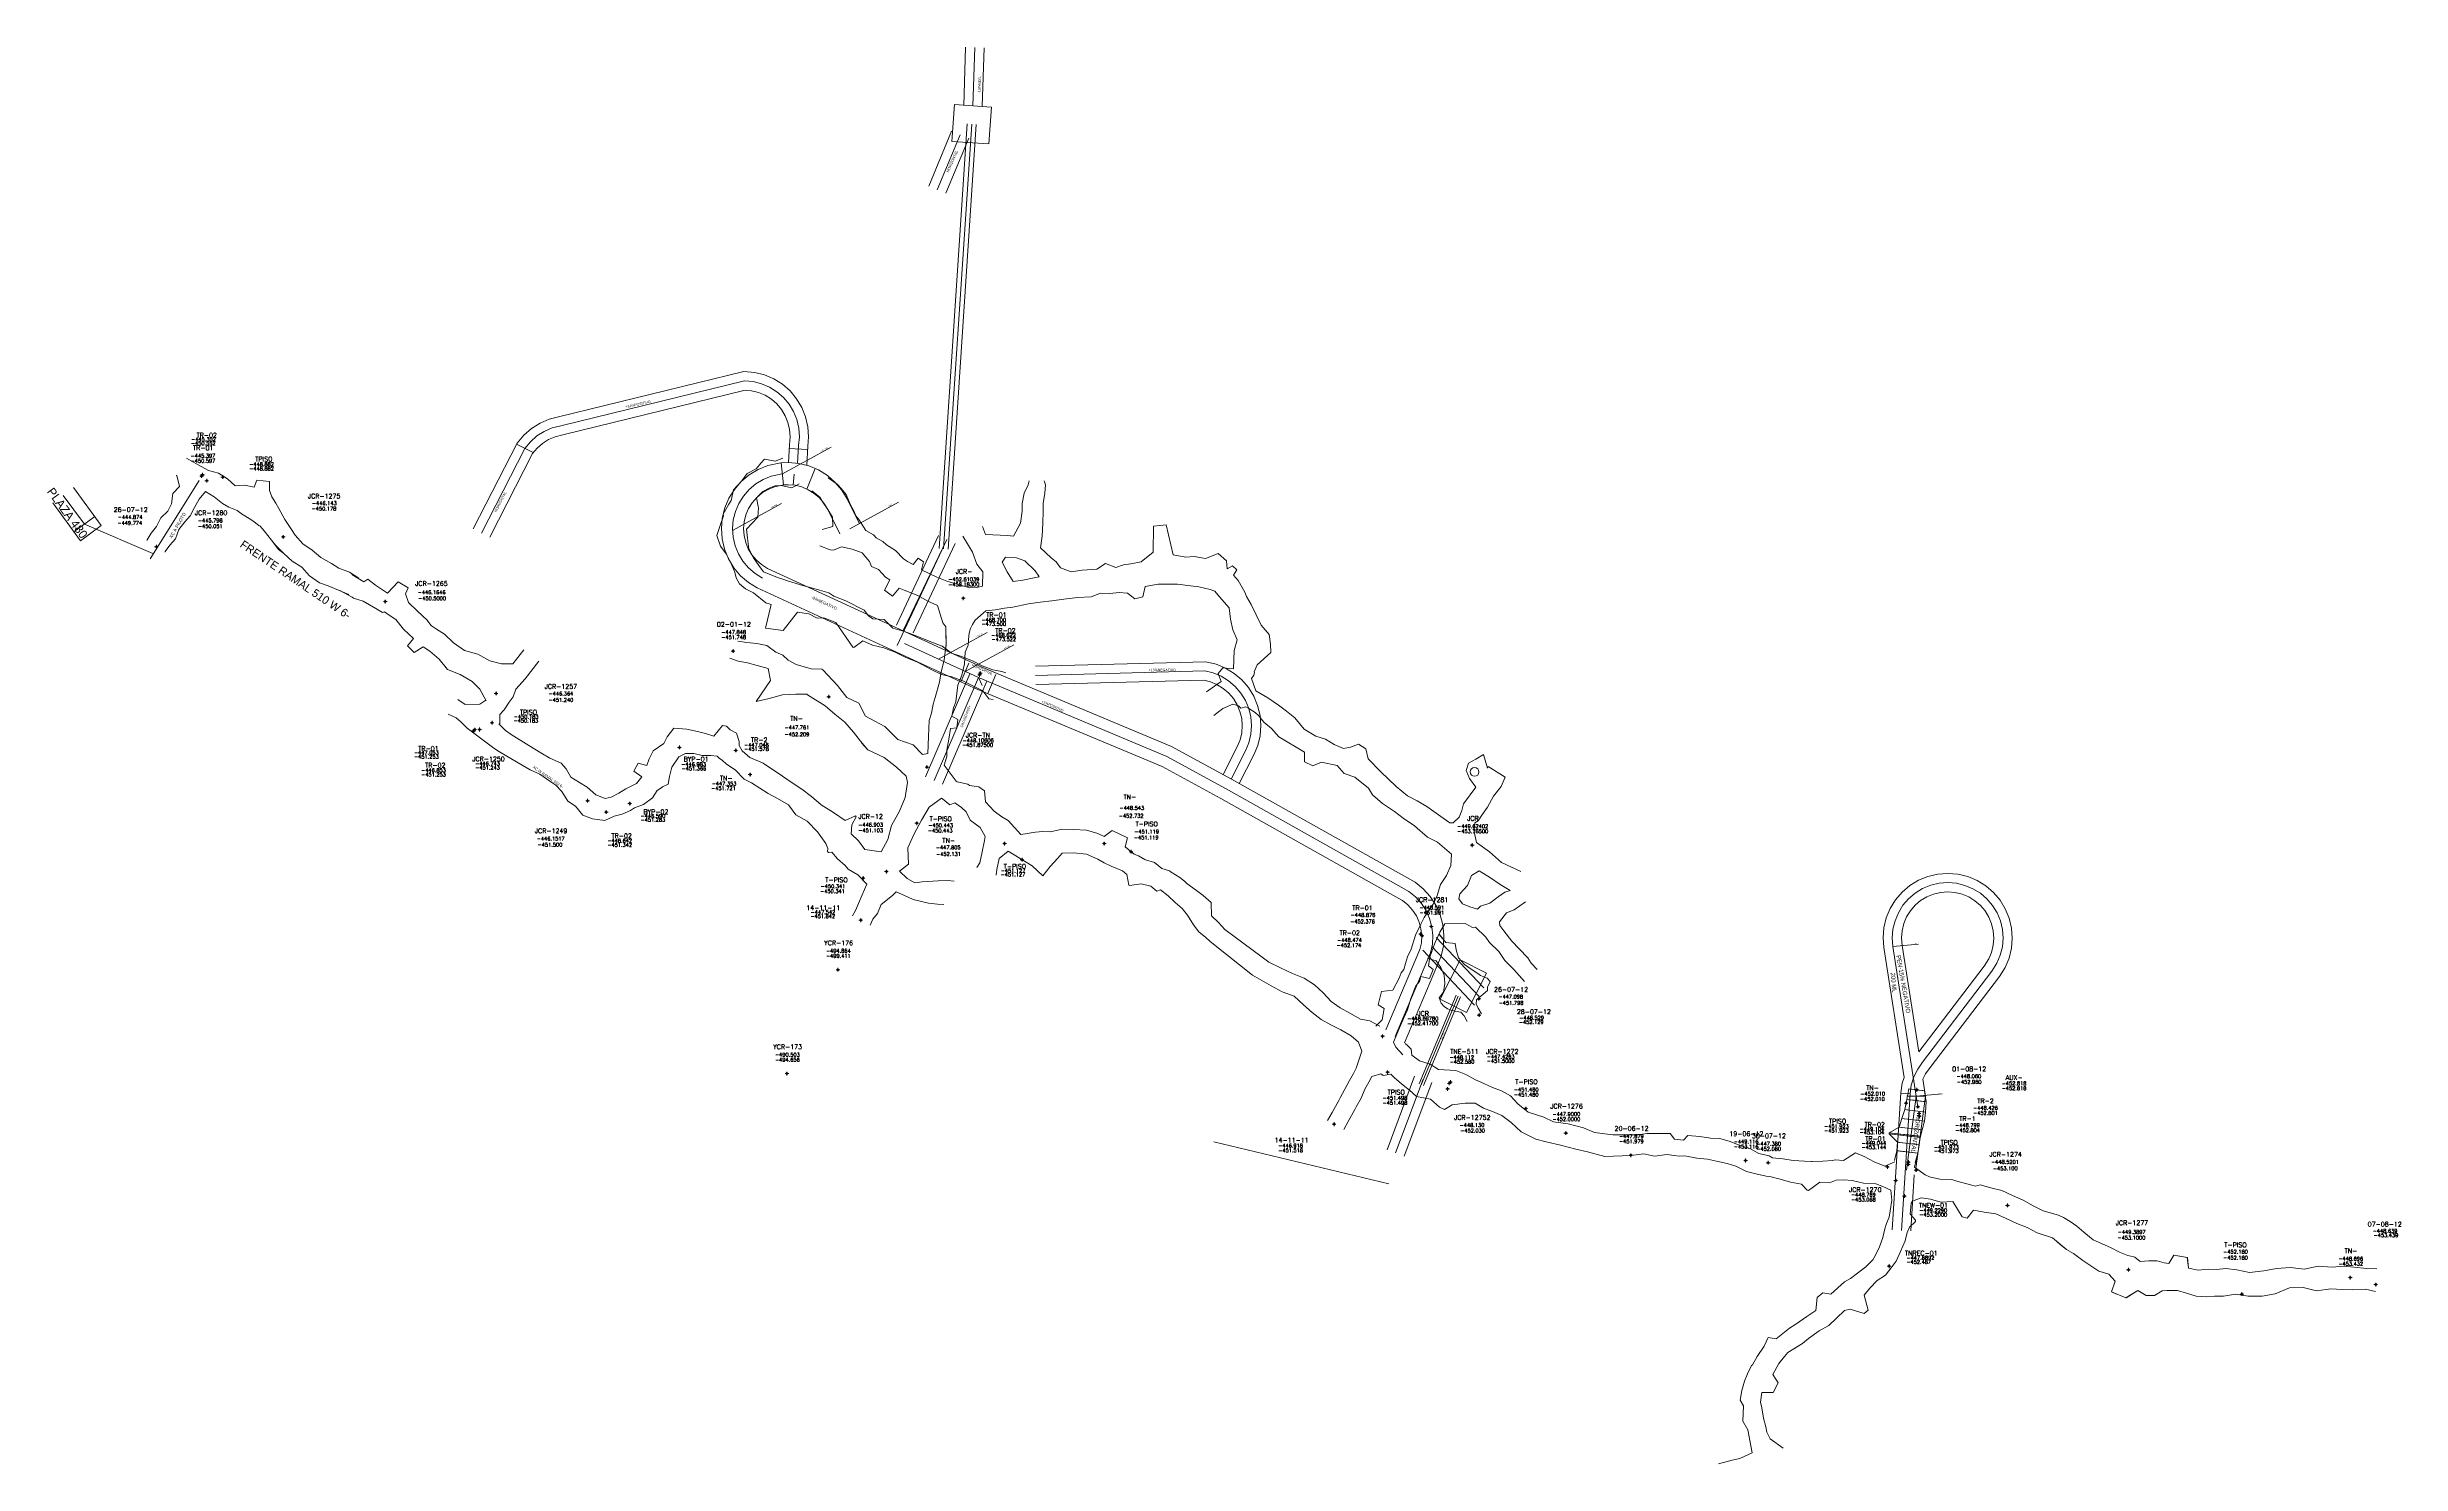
# Model space of a CAD drawing. Extents: x 10550 to 11188, y 0 to 10023.
# Drawn here: x 10550 to 11188, y 9640 to 10023 of the extents above; entities outside this region: 1.
import ezdxf
from ezdxf.enums import TextEntityAlignment as Align

# ---------------------------------------------------------------- set-up
doc = ezdxf.new("R2010")
doc.units = 0
doc.header["$MEASUREMENT"] = 0
doc.header["$PDMODE"] = 34
doc.header["$PDSIZE"] = 0.5
for name, color, linetype in [('abajo', 7, 'Continuous'), ('arriba', 7, 'Continuous'), ('F-510-7642-E-FIC', 154, 'Continuous'), ('F-510-7642-E-SCR', 154, 'Continuous'), ('F-510-7648-W-SCR', 92, 'Continuous'), ('F-510-7775-E-FIC', 104, 'Continuous'), ('F-510-7775-E-SCR', 102, 'Continuous'), ('F-510-7782-W-FIC', 5, 'Continuous'), ('F-510-7782-W-SCR', 5, 'Continuous'), ('F-510-7784-E-SCR', 152, 'Continuous'), ('F-510-7790-W-FIC', 154, 'Continuous'), ('F-510-7790-W-SCR', 154, 'Continuous'), ('proy2d', 80, 'Continuous'), ('R-480-7855-NE-SCR', 210, 'Continuous'), ('RPAACC-510-520', 7, 'Continuous'), ('sec', 7, 'Continuous')]:
    doc.layers.add(name, color=color, linetype=linetype)
doc.styles.add('ROMAND', font='romand', dxfattribs={"width": 0.7})
doc.styles.add('ROMANS', font='romans.shx', dxfattribs={"width": 1.65})

# ---------------------------------------------------------------- blocks, each defined once
blk = doc.blocks.new('F2')
at = {"lineweight": 0}
blk.add_point((0, 0), dxfattribs=at)
at = {"lineweight": 0, "style": 'ROMAND'}
for tag, height, p in [('NOMBRE', 1.25, (0.2, 6.62)), ('CIELO', 1, (0.14, 4.62)), ('PISO', 1, (0.14, 3.25))]:
    blk.add_attdef(tag, text='', height=height, dxfattribs=at).set_placement(p, align=Align.CENTER)
at = {"lineweight": 0, "style": 'ROMANS', "flags": 1}
for tag, p in [('LOCALIZACION', (-0.07, -4.93)), ('ESTRUCTURA', (-0.07, -6.62)), ('MINA', (-0.07, -3.26)), ('ATRAS', (-0.07, -13.48)), ('FECHA', (-0.07, -11.79)), ('NIVEL', (-0.07, -8.29)), ('OBRA', (-0.07, -10.12)), ('TOPOGRAFO', (2.67, -15.3))]:
    blk.add_attdef(tag, text='', height=1.25, dxfattribs=at).set_placement(p, align=Align.CENTER)

msp = doc.modelspace()

# ---------------------------------------------------------------- linework, layer by layer
at = {"color": 3, "linetype": 'Continuous', "lineweight": 0, "flags": 128}
for points in [[(10798.74, 10007.31), (10799.25, 10023.14)], [(10803.74, 10007.15), (10804.25, 10022.98)], [(10789.26, 9985.47), (10795.48, 10000.38)], [(10799.7, 10002.33), (10792.1, 9887.36)], [(10793.88, 9983.55), (10800.1, 9998.45)], [(10802.1, 10002.17), (10794.5, 9887.2)], [(10756.23, 9909.89), (10756.52, 9915.11), (10756.74, 9917.61), (10756.55, 9920.35), (10755.94, 9923.03), (10754.91, 9925.57), (10753.49, 9927.93), (10751.73, 9930.03), (10749.65, 9931.84), (10747.32, 9933.29), (10744.8, 9934.37), (10742.13, 9935.03), (10739.18, 9935.29), (10688.99, 9923.03), (10686.51, 9922.4), (10683.99, 9921.32), (10681.65, 9919.86), (10679.58, 9918.05), (10677.78, 9915.87), (10665.93, 9892.67)], [(10751.27, 9910.66), (10751.54, 9915.47), (10751.73, 9917.65), (10751.59, 9919.61), (10751.15, 9921.52), (10750.42, 9923.34), (10749.41, 9925.02), (10748.15, 9926.52), (10746.67, 9927.81), (10745.01, 9928.85), (10743.2, 9929.61), (10741.3, 9930.09), (10739.56, 9930.24), (10690.19, 9918.18), (10688.11, 9917.65), (10686.31, 9916.88), (10684.65, 9915.84), (10683.18, 9914.55), (10681.98, 9913.11), (10670.39, 9890.4)], [(10770.56, 9894.05), (10767.18, 9900.81), (10765.78, 9903.13), (10763.96, 9905.29), (10761.83, 9907.14), (10759.43, 9908.64), (10756.83, 9909.74), (10754.08, 9910.42), (10751.3, 9910.66), (10749.23, 9910.56), (10745.73, 9909.84), (10743.08, 9908.77), (10740.66, 9907.31), (10738.49, 9905.49), (10736.64, 9903.35), (10735.15, 9900.96), (10734.04, 9898.35), (10733.36, 9895.61), (10733.12, 9892.8), (10733.32, 9889.98), (10733.96, 9887.22), (10735.02, 9884.61), (10736.48, 9882.18), (10738.3, 9880.02), (10740.43, 9878.17), (10742.79, 9876.7), (10801.5, 9849.68), (10852.45, 9828.38), (10868.38, 9819.66), (10915.76, 9793.09), (10917.59, 9792.04), (10919.05, 9790.86), (10920.3, 9789.47), (10921.33, 9787.88), (10922.1, 9786.17), (10922.58, 9784.36), (10922.78, 9782.48), (10922.69, 9780.6), (10922.31, 9778.81), (10913.06, 9757.04)], [(10765.19, 9891.36), (10761.92, 9897.92), (10760.88, 9899.63), (10759.67, 9901.07), (10758.25, 9902.3), (10756.65, 9903.3), (10754.92, 9904.03), (10753.1, 9904.49), (10751.19, 9904.65), (10749.99, 9904.59), (10747.48, 9904.08), (10745.77, 9903.38), (10744.16, 9902.41), (10742.72, 9901.2), (10741.48, 9899.78), (10740.49, 9898.18), (10739.75, 9896.45), (10739.3, 9894.62), (10739.14, 9892.75), (10739.27, 9890.87), (10739.7, 9889.04), (10740.4, 9887.3), (10741.37, 9885.68), (10742.58, 9884.24), (10744.01, 9883.01), (10745.64, 9881.99), (10803.91, 9855.17), (10855.05, 9833.8), (10871.28, 9824.91), (10918.72, 9798.31), (10920.99, 9797.01), (10923.19, 9795.23), (10925.08, 9793.13), (10926.61, 9790.77), (10927.78, 9788.18), (10928.5, 9785.45), (10928.8, 9782.65), (10928.65, 9779.82), (10928.05, 9777), (10918.08, 9753.52)], [(10791.94, 9890.89), (10780.52, 9866.63)], [(10796.46, 9888.76), (10785.04, 9864.5)], [(10873.37, 9823.74), (10877.33, 9831.55), (10878.36, 9834), (10878.99, 9836.68), (10879.2, 9839.41), (10878.99, 9842.15), (10878.33, 9844.83), (10877.28, 9847.36), (10875.84, 9849.71), (10874.05, 9851.79), (10871.96, 9853.57), (10869.62, 9855), (10867.08, 9856.05), (10864.28, 9856.72), (10818.17, 9855.52)], [(10800.41, 9853.41), (10788.41, 9825.54)], [(10805, 9851.44), (10793, 9823.56)], [(10868.99, 9826.16), (10872.79, 9833.65), (10873.59, 9835.55), (10874.03, 9837.45), (10874.18, 9839.41), (10874.03, 9841.36), (10873.57, 9843.27), (10872.82, 9845.08), (10871.79, 9846.75), (10870.51, 9848.24), (10869.02, 9849.51), (10867.34, 9850.53), (10865.54, 9851.28), (10863.76, 9851.71), (10818.3, 9850.52)], [(10926.68, 9782.04), (10939.57, 9768.38)], [(10923.05, 9778.61), (10937.1, 9763.72)], [(10922.12, 9742.42), (10932.15, 9766.44)], [(10923.23, 9741.96), (10933.25, 9765.97)], [(10913.39, 9724.57), (10920.83, 9744.52)], [(10918.07, 9722.83), (10925.51, 9742.77)]]:
    msp.add_lwpolyline(points, dxfattribs=at)
at = {"color": 1, "linetype": 'Continuous', "lineweight": 0, "flags": 128}
for points, elevation in [([(10801.24, 10007.23), (10801.75, 10023.06)], -182.78), ([(10791.57, 9984.51), (10797.79, 9999.42)], -182.77), ([(10800.9, 10002.25), (10793.3, 9887.28)], -182.78), ([(10753.76, 9910.45), (10754.03, 9915.29), (10754.24, 9917.63), (10754.07, 9919.98), (10753.54, 9922.27), (10752.66, 9924.46), (10751.45, 9926.47), (10749.94, 9928.28), (10748.16, 9929.82), (10746.17, 9931.07), (10744, 9931.99), (10741.72, 9932.56), (10739.37, 9932.77), (10689.59, 9920.6), (10687.31, 9920.03), (10685.15, 9919.1), (10683.15, 9917.85), (10681.38, 9916.3), (10679.88, 9914.49), (10668.16, 9891.53)], -463.71), ([(10749.65, 9907.58), (10749.61, 9907.58), (10746.6, 9906.96), (10744.42, 9906.07), (10742.41, 9904.86), (10740.6, 9903.35), (10739.06, 9901.57), (10737.82, 9899.57), (10736.9, 9897.4), (10736.33, 9895.12), (10736.13, 9892.77), (10736.3, 9890.43), (10736.83, 9888.13), (10737.71, 9885.95), (10738.93, 9883.93), (10740.44, 9882.13), (10742.22, 9880.59), (10744.22, 9879.34)], -462.14), ([(10794.2, 9889.83), (10780.68, 9861.1)], -471.47), ([(10782.69, 9861.64), (10802.71, 9852.42), (10853.75, 9831.09), (10869.83, 9822.28), (10917.24, 9795.7), (10919.29, 9794.53), (10921.12, 9793.05), (10922.69, 9791.3), (10923.97, 9789.32), (10924.94, 9787.18), (10925.54, 9784.9), (10925.79, 9782.56), (10925.67, 9780.21), (10925.18, 9777.91), (10915.57, 9755.28)], -462.14), ([(10802.71, 9852.42), (10790.7, 9824.55)], -462.14), ([(10871.19, 9824.96), (10875.06, 9832.6), (10875.97, 9834.78), (10876.51, 9837.07), (10876.69, 9839.41), (10876.51, 9841.76), (10875.95, 9844.05), (10875.05, 9846.22), (10873.81, 9848.23), (10872.28, 9850.01), (10870.49, 9851.54), (10868.48, 9852.77), (10866.31, 9853.67), (10864.02, 9854.21), (10818.23, 9853.02)], -462.14), ([(10925.54, 9779.61), (10938.33, 9766.05)], -452.61), ([(10922.68, 9742.19), (10932.7, 9766.2)], -501.18), ([(10915.73, 9723.7), (10923.17, 9743.65)], -501.18)]:
    msp.add_lwpolyline(points, dxfattribs=dict(at, elevation=elevation))
at = {"color": 3, "linetype": 'Continuous', "lineweight": 0, "flags": 128}
for points, elevation in [([(10795.56, 9997.61), (10805.54, 9996.91), (10806.23, 10006.89), (10796.25, 10007.58), (10795.56, 9997.61)], -178.78), ([(10933.21, 9776.04), (10927.78, 9765.34), (10934.91, 9761.72), (10940.35, 9772.42), (10933.21, 9776.04)], -448.11)]:
    msp.add_lwpolyline(points, dxfattribs=dict(at, elevation=elevation))
at = {"color": 2, "linetype": 'Continuous', "lineweight": 0, "flags": 128}
for points, elevation in [([(10677.65, 9915.63), (10682.11, 9913.35)], -450.74), ([(10751.48, 9914.46), (10756.47, 9914.14)], -463.71), ([(10760.42, 9892.56), (10763.28, 9893.32), (10763.25, 9895.88), (10761.92, 9897.92), (10760.6, 9899.95), (10759.74, 9901.28), (10757.62, 9903.02)], -458.27), ([(10762, 9906.54), (10764.47, 9904.8), (10765.58, 9903.65), (10766.89, 9902.04), (10767.98, 9899.4), (10768.98, 9897.56), (10769.49, 9896.21), (10770.33, 9895.24), (10772.21, 9892.23), (10774.34, 9891.09), (10775.01, 9890.27), (10776.86, 9889.28), (10777.8, 9888.39), (10780.31, 9886.79), (10782.4, 9884.57), (10783.53, 9883.85), (10785.04, 9883.08), (10786.41, 9884.72), (10787.87, 9883.78), (10787.31, 9881.63), (10791.47, 9879.65), (10794.18, 9878.51), (10800.42, 9876.69), (10802.27, 9876.82), (10803.83, 9877.14), (10803.91, 9881.03), (10802.31, 9883.13), (10801.14, 9886.35), (10799.76, 9888.68), (10798.51, 9890.73)], -462.21), ([(10803.79, 9893.37), (10804.68, 9891.13), (10810.61, 9890.9), (10812.21, 9890.73), (10814.1, 9894.21), (10814.6, 9897.48), (10814.6, 9899.56), (10815.1, 9902.34), (10816.19, 9904.62), (10816.49, 9905.72)], -453.21), ([(10820.49, 9905.72), (10820.89, 9904.63), (10820.7, 9902.35), (10820.3, 9899.57), (10820.3, 9897.48), (10820.2, 9894.21), (10820.01, 9890.74), (10819.58, 9887.56), (10822.44, 9884.87), (10823.76, 9883.75), (10824.97, 9882.11), (10827.85, 9881.09), (10830.81, 9881.53)], -450.43), ([(10793.88, 9860.18), (10793.98, 9861.52), (10793.94, 9864.23), (10793.86, 9866.13), (10793.12, 9867.27), (10791.69, 9871.97), (10788.99, 9873.1), (10786.33, 9874.65), (10782.66, 9876.12), (10781.23, 9876.62), (10779.43, 9874.45), (10777.31, 9876.06), (10778.76, 9878.89), (10777.53, 9879.64), (10776.66, 9880.59), (10775.67, 9881.67), (10773.79, 9882.47), (10773.2, 9883.88), (10771.26, 9886.21), (10768.51, 9887.24), (10765.69, 9887.79), (10763.45, 9886.93), (10762.57, 9887.06), (10759.74, 9888.13)], -453.1), ([(10812.14, 9878.45), (10810.49, 9881.07), (10809.19, 9883.67), (10810.1, 9885), (10813.07, 9884.85), (10815.33, 9884.06), (10818.12, 9881.3), (10819.05, 9879.87), (10819.18, 9879.71), (10817.87, 9879.42), (10814.77, 9878.78), (10812.14, 9878.45)], -456.76), ([(10833.24, 9874.26), (10829.52, 9874.09), (10825.87, 9873.62), (10822.61, 9873.25), (10819.46, 9872.81), (10816.31, 9872.36), (10812.07, 9871.45), (10809.79, 9871.22), (10807.35, 9870.77), (10804.77, 9870.51), (10801.88, 9867.95), (10801.11, 9866.8), (10800.54, 9865.73), (10800.32, 9864.77), (10800.13, 9863.86), (10799.97, 9861.17), (10799.11, 9859.31)], -449.12), ([(10800.11, 9856.31), (10798.04, 9851.5)], -471.86), ([(10807.42, 9853.29), (10805.27, 9848.15)], -472.6)]:
    msp.add_lwpolyline(points, dxfattribs=dict(at, elevation=elevation))
at = {"color": 4, "linetype": 'Continuous', "lineweight": 0, "flags": 128}
for points in [[(10749.65, 9907.58), (10762.86, 9914.82)], [(10736.16, 9892.28), (10749.37, 9899.52)], [(10799.14, 9854.06), (10812.35, 9861.31)], [(10866.48, 9726.74), (10913.88, 9715.37)]]:
    msp.add_lwpolyline(points, dxfattribs=at)
at = {"color": 2, "linetype": 'Continuous', "lineweight": 0, "flags": 128}
for points in [[(10749.32, 9910.57), (10749.98, 9904.59)], [(10758.52, 9909.03), (10756.25, 9903.47)]]:
    msp.add_lwpolyline(points, dxfattribs=at)
at = {"color": 4, "linetype": 'Continuous', "lineweight": 0, "flags": 128}
for points, elevation in [([(10752.55, 9904.49), (10752.81, 9907.52)], -464.58), ([(10557.65, 9903.85), (10565.18, 9893.62), (10559.54, 9889.47), (10552.01, 9899.7)], -408.35), ([(10554.83, 9901.77), (10560.58, 9893.97)], -412.85), ([(10563.4, 9896.04), (10557.76, 9891.89)], -412.85), ([(10767.87, 9892.71), (10781.08, 9899.95)], -462.14), ([(10579.16, 9886.02), (10560.58, 9893.97)], -412.85), ([(10782.39, 9865.14), (10794.2, 9889.83)], -464.81), ([(10830.81, 9881.53), (10834.77, 9881.81), (10837.14, 9883.36), (10839.9, 9882.25), (10841.99, 9882.96), (10844.04, 9883.26), (10846.84, 9883.81), (10850.03, 9886.42), (10850.12, 9893.4), (10853.59, 9893.8), (10855.45, 9885.64), (10858.94, 9885.07), (10861.12, 9885.2), (10864.2, 9884.67), (10867.68, 9885.99), (10869.9, 9884.03), (10870.08, 9881.84), (10871.58, 9882.68), (10872.72, 9881.57), (10871.79, 9880.17), (10873.08, 9878.67), (10874.87, 9875.55), (10875.33, 9874.38), (10876.62, 9872.19), (10877.91, 9869.41), (10879.3, 9866.65), (10881.46, 9864.12), (10881.81, 9861.47), (10881.9, 9859.19), (10878.22, 9855.85), (10877.42, 9854.01), (10877.47, 9853.72), (10877.29, 9853.06), (10876.71, 9852.18), (10877.82, 9848.87), (10881.14, 9846.96), (10883.97, 9844.94), (10886.13, 9843.35), (10888.45, 9841.5), (10890.99, 9838.49), (10894.1, 9836.55), (10896.73, 9835.72), (10899.1, 9834.27), (10901.61, 9833.2), (10903.47, 9833.59), (10905.63, 9834.36), (10907.65, 9833.13), (10908.24, 9830.41), (10911.62, 9826.99), (10915.85, 9822.89), (10918.92, 9820.39), (10921.52, 9819.05), (10924.15, 9817.51), (10927.97, 9814.81), (10930.43, 9813.11), (10931.28, 9813.12), (10932.9, 9814.66), (10933.68, 9816.4), (10934.12, 9818.25), (10937.44, 9822.79), (10935.74, 9825.07), (10934.84, 9827.26), (10935.5, 9829.23), (10937.46, 9830.37), (10939.52, 9831.56), (10940.57, 9827.91), (10940.82, 9828.32), (10945.41, 9825.48), (10944.28, 9822.89), (10942.21, 9820.29), (10940.59, 9817.3), (10939.05, 9815.19), (10938.1, 9813.67), (10937.13, 9813.13), (10936.92, 9811.08), (10937.63, 9807.76), (10941.11, 9805.2), (10944.37, 9802.4), (10949.64, 9799.89)], -448.65), ([(10864.48, 9848.56), (10867.34, 9850.53), (10868.43, 9851.36), (10867.65, 9853.5), (10868.89, 9855.09), (10871.81, 9854.75), (10871.96, 9859.78), (10872.79, 9862.63), (10871.61, 9865.33), (10871.01, 9868.23), (10870.6, 9871.3), (10868.02, 9874.29), (10866.72, 9875.79), (10865.5, 9876.27), (10862.39, 9877), (10860.15, 9877.26), (10856.67, 9877.74), (10853.98, 9877.73), (10851.38, 9877.73), (10847.88, 9877.09), (10847.28, 9874.32), (10845.13, 9873.71), (10843.11, 9875.24), (10840.89, 9875.42), (10838.33, 9875.15), (10835.75, 9875.27), (10833.24, 9874.26), (10833.24, 9874.26)], -436.17), ([(10791.89, 9857.4), (10805.1, 9864.64)], -462.14), ([(10802.71, 9852.42), (10803.73, 9850.29)], -462.14), ([(10930.84, 9804.6), (10927.02, 9807.82), (10924.35, 9809.18), (10920.79, 9812.3), (10917.73, 9814.4), (10915.44, 9816.13), (10912.13, 9818.31), (10909.43, 9820.64), (10908.35, 9822.44), (10904.68, 9825.45), (10901.75, 9826.45), (10899.91, 9828.63), (10895.65, 9829.48), (10893.34, 9828.56), (10891.06, 9829.63), (10891.06, 9832.21), (10884.1, 9836.4), (10882.1, 9838.64), (10880.07, 9840.37), (10878.67, 9842.09), (10877.69, 9842.93), (10875.95, 9844.05), (10875.11, 9844.48), (10873.79, 9844.16), (10873.18, 9844.81), (10871.6, 9845.2), (10868.92, 9844.09), (10866.52, 9842.13)], -449.12), ([(11050.41, 9779.6), (11057.19, 9736.21)], -453.37)]:
    msp.add_lwpolyline(points, dxfattribs=dict(at, elevation=elevation))
at = {"color": 1, "linetype": 'Continuous', "lineweight": 0, "flags": 128}
msp.add_lwpolyline([(10591.64, 9905.81), (10578.43, 9884.56)], dxfattribs=at)
at = {"color": 4, "linetype": 'Continuous', "lineweight": 0}
msp.add_circle((10937.1, 9826.89), 1.2, dxfattribs=at)
at = {"layer": 'abajo', "color": 4, "linetype": 'Continuous', "lineweight": 0}
for points in [[(11054.7, 9741.06, -452.96), (11054.16, 9738.2, -453), (11053.64, 9735.44, -453.04), (11052.86, 9733.02, -453.08), (11052.09, 9730.69, -453.01), (11049.4, 9729.19, -453.03), (11049.36, 9728.89, -453.04), (11051.62, 9726.62, -453.07), (11051.45, 9724.32, -453), (11050.84, 9721.67, -453.14)], [(11058.97, 9740.56, -452.96), (11059.43, 9737.59, -453), (11059.21, 9734.8, -453.04), (11058.92, 9732.31, -453.08), (11058.34, 9729.97, -453.01), (11057.84, 9728.21, -453.03), (11057.81, 9727.91, -453.04), (11057.48, 9725.94, -453.07), (11057.11, 9723.67, -453), (11056.4, 9721.17, -453.14)]]:
    msp.add_polyline3d(points, dxfattribs=at)
at = {"layer": 'arriba', "color": 4, "linetype": 'Continuous', "lineweight": 0}
for points in [[(11054.7, 9741.06, -448.06), (11054.16, 9738.2, -448.4), (11053.64, 9735.44, -448.04), (11052.86, 9733.02, -448.48), (11052.09, 9730.69, -448.71), (11049.4, 9729.19, -448.73), (11049.36, 9728.89, -448.74), (11051.62, 9726.62, -449.07), (11051.45, 9724.32, -449.1), (11050.84, 9721.67, -448.94)], [(11058.97, 9740.56, -448.06), (11059.43, 9737.59, -448.4), (11059.21, 9734.8, -448.04), (11058.92, 9732.31, -448.48), (11058.34, 9729.97, -448.71), (11057.84, 9728.21, -448.73), (11057.81, 9727.91, -448.74), (11057.48, 9725.94, -449.07), (11057.11, 9723.67, -449.1), (11056.24, 9719.88, -447.31)]]:
    msp.add_polyline3d(points, dxfattribs=at)
at = {"layer": 'F-510-7642-E-SCR', "linetype": 'Continuous', "lineweight": 0, "flags": 128}
for points, elevation in [([(10981.45, 9728.65), (10983.72, 9728.94)], -451.98), ([(10981.45, 9728.65), (10983.72, 9728.94)], -447.88), ([(10979.41, 9723.01), (10982.92, 9723.49)], -447.88), ([(10979.41, 9723.01), (10982.92, 9723.49)], -451.98), ([(11048.23, 9720.17), (11048.23, 9720.17), (11050.88, 9721.28), (11050.88, 9721.28)], -447.31), ([(11059.1, 9717.83), (11059.1, 9717.83), (11056.24, 9719.88), (11056.24, 9719.88)], -447.31), ([(11003.17, 9639.52), (11006.85, 9640.56), (11008.91, 9640.97), (11012.31, 9642.56), (11011.11, 9648.7), (11009.78, 9651.08), (11009.95, 9655.22), (11009.01, 9656.82), (11009.47, 9659.39), (11010.23, 9661.92), (11011.04, 9663.95), (11012.13, 9666.13), (11012.36, 9666.33), (11013.66, 9668.63), (11015.49, 9671.4), (11016.65, 9673.72), (11018.75, 9673.41), (11022.36, 9676.25), (11024.14, 9677.39), (11027.12, 9679.43), (11029.51, 9681.09), (11029.93, 9684.61), (11031.39, 9685.85), (11033.62, 9685.49), (11037.31, 9688.81), (11038.88, 9689.72), (11040.78, 9691.16), (11043.06, 9692.92), (11044.99, 9694.78), (11045.37, 9695.39), (11046.7, 9697.99), (11047.67, 9700.86), (11048.25, 9703.19), (11048.69, 9704.63), (11049.37, 9706.34), (11049.64, 9708.01), (11050.12, 9710.95), (11049.84, 9713.62), (11047.68, 9714.63)], -437.89), ([(11020.69, 9643.82), (11017.14, 9646.28), (11016.24, 9648.11), (11016, 9649.57), (11015.31, 9651.93), (11014.92, 9654.71), (11014.58, 9656.26), (11014.94, 9658.83), (11017.99, 9658.84), (11019.29, 9661.45), (11017.9, 9663.71), (11019.54, 9666.7), (11021.02, 9668.64), (11021.95, 9669.7), (11025.88, 9672.16), (11027.53, 9673.45), (11030.45, 9675.56), (11033.03, 9677), (11037.32, 9681.02), (11038.83, 9681.37), (11042.62, 9680.22), (11043.69, 9681.11), (11042.64, 9685.17), (11044.16, 9687.08), (11046.18, 9689.15), (11048.44, 9690.62), (11050.19, 9693.01), (11051.29, 9694.43), (11052.43, 9697.07), (11053.69, 9699.89), (11054.27, 9702.21), (11054.91, 9703.62), (11056.48, 9705.19), (11056.52, 9705.48), (11055.07, 9707.13), (11055.35, 9710.11), (11055.69, 9710.64), (11055.69, 9710.64)], -437.56), ([(11104.62, 9700.23), (11102.12, 9702.27), (11100.25, 9703.9), (11098.42, 9705.18), (11096.63, 9706.27), (11095.22, 9706.85)], -453.29), ([(11104.62, 9700.23), (11102.12, 9702.27), (11100.24, 9703.9), (11098.42, 9705.18), (11096.63, 9706.27), (11095.22, 9706.85)], -448.29), ([(11101.84, 9694.58), (11099.35, 9696.5), (11097.38, 9697.59), (11095.68, 9698.96), (11094.1, 9700.37), (11093.59, 9700.76)], -453.29), ([(11101.84, 9694.58), (11099.34, 9696.5), (11097.39, 9697.57), (11094.71, 9699.83), (11093.59, 9700.76)], -448.29)]:
    msp.add_lwpolyline(points, dxfattribs=dict(at, elevation=elevation))
at = {"layer": 'F-510-7642-E-SCR', "linetype": 'Continuous', "lineweight": 0}
for points in [[(10931.84, 9780.45, -452.05), (10929.36, 9780.7, -451.85), (10927.51, 9782.99, -452.04)], [(10931.84, 9780.45, -448.45), (10929.36, 9780.7, -448.25), (10927.55, 9782.87, -448.44)], [(10938.95, 9761.38, -448.53), (10938.11, 9762.93, -448.73), (10937.5, 9764.07, -448.03), (10937.6, 9765.15, -447.73), (10940.56, 9767.66, -447.53), (10940.62, 9768.6, -447.63), (10941.29, 9770.1, -447.74), (10940.54, 9771.06, -447.84), (10938.69, 9771.76, -447.84), (10937.96, 9772.28, -447.94), (10936.17, 9773.47, -447.64), (10934.34, 9774.76, -447.74), (10932.72, 9776.5, -448.34), (10932.12, 9778.67, -448.35), (10931.84, 9780.45, -448.45)], [(10938.95, 9761.38, -452.13), (10938.11, 9762.93, -452.13), (10937.5, 9764.07, -452.03), (10937.6, 9765.15, -451.93), (10940.56, 9767.66, -452.03), (10940.62, 9768.6, -452.03), (10941.29, 9770.1, -451.94), (10940.54, 9771.06, -451.94), (10938.69, 9771.76, -451.84), (10937.96, 9772.28, -452.04), (10936.17, 9773.47, -451.94), (10934.34, 9774.76, -452.04), (10932.72, 9776.5, -452.04), (10932.12, 9778.67, -452.05), (10931.84, 9780.45, -452.05)], [(10935.08, 9759.29, -448.53), (10934.24, 9760.84, -448.73), (10933.36, 9761.84, -448.03), (10931.88, 9762.06, -447.73), (10930.79, 9762.39, -447.53), (10929.8, 9762.76, -447.63), (10928.88, 9763.4, -447.74), (10928.05, 9764.31, -447.84), (10927.51, 9765.73, -447.84), (10928.72, 9767.29, -447.94), (10929.05, 9769.63, -447.64), (10928.89, 9771.81, -447.74), (10927.97, 9773.93, -448.34), (10926.66, 9775.73, -448.35), (10924.36, 9776.41, -448.45)], [(10935.08, 9759.29, -452.13), (10934.24, 9760.84, -452.13), (10933.36, 9761.84, -452.03), (10931.88, 9762.06, -451.93), (10930.79, 9762.39, -452.03), (10929.8, 9762.76, -452.03), (10928.88, 9763.4, -451.94), (10928.05, 9764.31, -451.94), (10927.51, 9765.73, -451.84), (10928.72, 9767.29, -452.04), (10929.05, 9769.63, -451.94), (10928.89, 9771.81, -452.04), (10927.97, 9773.93, -452.04), (10926.66, 9775.73, -452.05), (10924.36, 9776.41, -452.05)], [(10897.3, 9732.48, -446.92), (10898.49, 9734.64, -447.2), (10900.31, 9737.92, -447.77), (10900.69, 9738.62, -447.69), (10901.98, 9740.95, -446.7), (10903.19, 9743.34, -447.11), (10904.33, 9745.19, -447.74), (10905.05, 9746.71, -448.1), (10906.57, 9751.28, -448.11)], [(10897.3, 9732.48, -451.52), (10898.49, 9734.64, -451.8), (10900.31, 9737.92, -452.37), (10900.69, 9738.62, -451.99), (10901.98, 9740.95, -451.4), (10903.19, 9743.34, -451.81), (10904.33, 9745.19, -452.14), (10905.05, 9746.71, -452.4), (10906.57, 9751.28, -452.41)], [(10932.02, 9746.08, -447.98), (10932.02, 9746.08, -447.98), (10927.31, 9746.32, -448.05), (10925.1, 9747.72, -447.81), (10922.23, 9748.62, -447.98), (10920.15, 9750.18, -447.75), (10919.9, 9751.79, -447.88), (10918.94, 9752.82, -448.01), (10918.32, 9753.32, -448.03)], [(10932.02, 9746.08, -452.08), (10932.02, 9746.08, -452.08), (10927.31, 9746.32, -452.65), (10925.1, 9747.72, -452.31), (10922.23, 9748.62, -452.58), (10920.15, 9750.18, -452.35), (10919.9, 9751.79, -452.58), (10918.94, 9752.82, -452.51), (10918.32, 9753.32, -452.53)], [(10901.67, 9730.06, -446.92), (10902.87, 9732.22, -447.2), (10904.69, 9735.51, -447.77), (10905.07, 9736.2, -447.69), (10906.36, 9738.53, -446.7), (10907.39, 9741.01, -447.11), (10908.44, 9742.92, -447.74), (10909.25, 9744.39, -448.1), (10911.73, 9745.15, -448.03)], [(10901.67, 9730.06, -451.52), (10902.87, 9732.22, -451.8), (10904.69, 9735.51, -452.37), (10905.07, 9736.2, -451.99), (10906.36, 9738.53, -451.4), (10907.39, 9741.01, -451.81), (10908.44, 9742.92, -452.14), (10909.25, 9744.39, -452.4), (10911.73, 9745.15, -452.53)], [(10927.59, 9736.12, -447.98), (10925.19, 9738.27, -447.37), (10921.41, 9739.01, -448.05), (10919.45, 9740.72, -447.81), (10917.27, 9742.47, -447.98), (10915.31, 9744.18, -447.75), (10914.44, 9745.01, -447.88), (10912.35, 9744.65, -448.01), (10911.73, 9745.15, -448.03)], [(10927.59, 9736.12, -452.08), (10925.19, 9738.27, -452.57), (10921.41, 9739.01, -452.65), (10919.45, 9740.72, -452.31), (10917.27, 9742.47, -452.58), (10915.31, 9744.18, -452.35), (10914.44, 9745.01, -452.58), (10912.35, 9744.65, -452.51), (10911.73, 9745.15, -452.53)], [(10948.85, 9737.03, -448.17), (10948.85, 9737.03, -448.17), (10948.85, 9737.03, -448.17), (10946.87, 9739.14, -448.3), (10944.44, 9740.55, -448.3), (10941.98, 9741.42, -448.1), (10939.61, 9742.48, -447.9), (10937.33, 9743.5, -447.8), (10934.71, 9744.99, -447.59), (10933.39, 9745.47, -448.03), (10932.02, 9746.08, -447.98)], [(10948.85, 9737.03, -452.37), (10948.85, 9737.03, -452.37), (10948.85, 9737.03, -452.37), (10946.87, 9739.14, -452.6), (10944.44, 9740.55, -452.3), (10941.98, 9741.42, -452.4), (10939.61, 9742.48, -452.3), (10937.33, 9743.5, -452.2), (10934.71, 9744.99, -452.19), (10933.39, 9745.47, -452.13), (10932.02, 9746.08, -452.08)], [(10947.02, 9731.95, -448.17), (10947.02, 9731.95, -448.17), (10947.02, 9731.95, -448.17), (10944.51, 9733.84, -448.3), (10941.96, 9734.98, -448.3), (10939.5, 9735.85, -448.1), (10937.25, 9737.18, -447.9), (10934.52, 9737.19, -447.8), (10931.05, 9736.77, -447.59), (10928.96, 9735.51, -448.03), (10927.59, 9736.12, -447.98)], [(10947.02, 9731.95, -452.37), (10947.02, 9731.95, -452.37), (10947.02, 9731.95, -452.37), (10944.51, 9733.84, -452.6), (10941.96, 9734.98, -452.3), (10939.5, 9735.85, -452.4), (10937.25, 9737.18, -452.3), (10934.52, 9737.19, -452.2), (10931.05, 9736.77, -452.19), (10928.96, 9735.51, -452.13), (10927.59, 9736.12, -452.08)], [(10981.45, 9728.65, -447.88), (10974.52, 9728.61, -448.08), (10969.54, 9729.24, -447.98), (10966.59, 9730.51, -448.18), (10962.41, 9731.6, -446.08), (10958.47, 9732.17, -448.38), (10955.85, 9733.44, -448.47), (10951.64, 9734.75, -448.37), (10948.85, 9737.03, -448.17)], [(10981.45, 9728.65, -451.98), (10974.52, 9728.61, -452.58), (10969.54, 9729.24, -452.68), (10966.59, 9730.51, -452.68), (10962.41, 9731.6, -452.58), (10958.47, 9732.17, -452.48), (10955.85, 9733.44, -452.57), (10951.64, 9734.75, -452.47), (10948.85, 9737.03, -452.37)], [(10979.41, 9723.01, -447.88), (10972.41, 9722.77, -448.08), (10967.67, 9724.06, -447.98), (10964.52, 9724.78, -448.18), (10960.34, 9725.86, -446.08), (10956.5, 9726.72, -448.38), (10953.67, 9727.42, -448.47), (10949.71, 9729.39, -448.37), (10947.02, 9731.95, -448.17)], [(10979.41, 9723.01, -451.98), (10972.41, 9722.77, -452.58), (10967.67, 9724.06, -452.68), (10964.52, 9724.78, -452.68), (10960.34, 9725.86, -452.58), (10956.5, 9726.72, -452.48), (10953.67, 9727.42, -452.57), (10949.71, 9729.39, -452.47), (10947.02, 9731.95, -452.37)], [(11016.9, 9722.96, -447.38), (11014.06, 9723.58, -447.23), (11014.06, 9723.58, -447.23), (11011.63, 9724.95, -447.38), (11008.72, 9725.78, -447.72), (11006.35, 9726.83, -447.97), (11003.54, 9727.65, -447.72), (11001.02, 9727.71, -447.87), (10998.15, 9728.14, -447.92), (10994.86, 9728.42, -447.75), (10993.66, 9727.2, -447.42), (10991.28, 9727.42, -447.41), (10990.1, 9729.01, -447.86), (10986.76, 9729, -447.2), (10983.72, 9728.94, -446.94)], [(11016.9, 9722.96, -452.08), (11014.06, 9723.58, -452.23), (11014.06, 9723.58, -452.23), (11011.63, 9724.95, -452.28), (11008.72, 9725.78, -452.22), (11006.35, 9726.83, -452.27), (11003.54, 9727.65, -452.02), (11001.02, 9727.71, -451.77), (10998.15, 9728.14, -451.42), (10994.86, 9728.42, -451.45), (10993.66, 9727.2, -451.62), (10991.28, 9727.42, -451.61), (10990.1, 9729.01, -451.66), (10986.76, 9729, -451.7), (10983.72, 9728.94, -451.64)], [(11016.09, 9717.42, -447.38), (11013.25, 9718.04, -447.23), (11013.25, 9718.04, -447.23), (11010.72, 9718.71, -447.38), (11007.89, 9720.14, -447.72), (11005.48, 9720.9, -447.97), (11002.64, 9721.51, -447.72), (11000.2, 9722.07, -447.87), (10997.3, 9722.3, -447.92), (10994.06, 9722.97, -447.75), (10992.51, 9722.88, -447.42), (10991.14, 9723.02, -447.41), (10989.26, 9723.27, -447.86), (10985.86, 9722.86, -447.2), (10982.92, 9723.49, -446.94)], [(11016.09, 9717.42, -452.08), (11013.25, 9718.04, -452.23), (11013.25, 9718.04, -452.23), (11010.72, 9718.71, -452.28), (11007.89, 9720.14, -452.22), (11005.48, 9720.9, -452.27), (11002.64, 9721.51, -452.02), (11000.2, 9722.07, -451.77), (10997.3, 9722.3, -451.42), (10994.06, 9722.97, -451.45), (10992.51, 9722.88, -451.62), (10991.14, 9723.02, -451.61), (10989.26, 9723.27, -451.66), (10985.86, 9722.86, -451.7), (10982.92, 9723.49, -451.64)], [(11016.9, 9722.96, -447.38), (11016.9, 9722.96, -447.38), (11017.78, 9722.42, -448.13), (11020.57, 9722.15, -448.4), (11023.43, 9721.67, -448.67), (11026.43, 9721.48, -448.73), (11028.25, 9721.44, -448.71), (11028.54, 9721.4, -448.71), (11031.38, 9721.53, -448.18), (11034.03, 9721.68, -448.55)], [(11016.9, 9722.96, -452.08), (11016.9, 9722.96, -452.08), (11017.78, 9722.42, -453.33), (11020.57, 9722.15, -453.3), (11023.43, 9721.67, -453.37), (11026.43, 9721.48, -453.23), (11028.25, 9721.44, -453.31), (11028.54, 9721.4, -453.31), (11031.38, 9721.53, -453.28), (11034.03, 9721.68, -453.25)], [(11034.03, 9721.68, -448.55), (11034.03, 9721.68, -448.55), (11034.8, 9721.86, -448.1), (11037.03, 9721.64, -448.06), (11040.29, 9723.7, -448.32), (11042.61, 9722.76, -448.52), (11045.33, 9721.29, -447.87), (11048.23, 9720.17, -447.31), (11048.23, 9720.17, -447.31)], [(11034.03, 9721.68, -453.25), (11034.03, 9721.68, -453.25), (11034.8, 9721.86, -452.7), (11037.03, 9721.64, -452.86), (11040.29, 9723.7, -452.92), (11042.61, 9722.76, -452.82), (11045.33, 9721.29, -452.87), (11048.23, 9720.17, -453.02), (11048.23, 9720.17, -453.02)], [(11016.09, 9717.42, -447.38), (11016.09, 9717.42, -447.38), (11017.11, 9717.37, -448.13), (11019.84, 9716.6, -448.4), (11022.66, 9715.83, -448.67), (11025.61, 9715.23, -448.73), (11027.21, 9713.61, -448.71), (11027.51, 9713.57, -448.71), (11030.62, 9715.78, -448.18), (11033.23, 9715.64, -448.55)], [(11016.09, 9717.42, -452.08), (11016.09, 9717.42, -452.08), (11017.11, 9717.37, -453.33), (11019.84, 9716.6, -453.3), (11022.66, 9715.83, -453.37), (11025.61, 9715.23, -453.23), (11027.21, 9713.61, -453.31), (11027.51, 9713.57, -453.31), (11030.62, 9715.78, -453.28), (11033.23, 9715.64, -453.25)], [(11033.23, 9715.64, -448.55), (11033.23, 9715.64, -448.55), (11033.23, 9715.64, -448.55), (11035.03, 9716.31, -448.06), (11037.08, 9716.43, -448.32), (11039.34, 9716.23, -448.52), (11042.47, 9715.56, -447.87), (11045.81, 9715.34, -447.72), (11047.68, 9714.63, -447.88)], [(11033.23, 9715.64, -453.25), (11033.23, 9715.64, -453.25), (11033.23, 9715.64, -453.25), (11035.03, 9716.31, -452.86), (11037.08, 9716.43, -452.92), (11039.34, 9716.23, -452.82), (11042.47, 9715.56, -452.87), (11045.81, 9715.34, -453.02), (11047.68, 9714.63, -453.08)], [(11067.73, 9716.07, -453.14), (11066.33, 9716.53, -453.23), (11063.12, 9716.59, -453.47), (11060.29, 9717.26, -453.41), (11059.1, 9717.83, -453.34), (11059.1, 9717.83, -453.34)], [(11067.73, 9716.07, -448.67), (11066.33, 9716.53, -448.93), (11063.12, 9716.59, -448.77), (11060.29, 9717.26, -449.71), (11059.1, 9717.83, -447.31), (11059.1, 9717.83, -447.31)], [(11095.22, 9706.85, -448.24), (11091.1, 9708.06, -448.33), (11088.35, 9709.41, -448.22), (11085.66, 9710.96, -448.12), (11082.77, 9712.15, -448.11), (11079.94, 9713.54, -447.7), (11076.92, 9714.24, -448), (11074.04, 9715.12, -447.99), (11072.8, 9714.73, -448.69), (11071.45, 9715.09, -448.68), (11067.73, 9716.07, -448.67)], [(11095.22, 9706.85, -453.14), (11091.1, 9708.06, -453.03), (11088.35, 9709.41, -453.02), (11085.66, 9710.96, -453.02), (11082.77, 9712.15, -452.91), (11079.94, 9713.54, -452.9), (11076.92, 9714.24, -452.9), (11074.04, 9715.12, -452.89), (11072.8, 9714.73, -452.89), (11071.45, 9715.09, -452.88), (11067.73, 9716.07, -453.14)], [(11066.6, 9710.54, -448.93), (11066.6, 9710.54, -448.93), (11063.41, 9710.39, -448.77), (11060.57, 9711.16, -449.71), (11058.05, 9711.55, -448.74), (11055.69, 9710.64, -448.77)], [(11093.59, 9700.76, -448.24), (11089.49, 9702.07, -448.33), (11086.77, 9703.52, -448.22), (11083.95, 9704.59, -448.12), (11081.12, 9705.97, -448.11), (11078.25, 9707.26, -447.7), (11075.15, 9707.68, -448), (11072.2, 9708.26, -447.99), (11070.47, 9706.04, -448.69), (11069.12, 9706.4, -448.68), (11066.6, 9710.54, -448.93)], [(11093.59, 9700.76, -453.14), (11089.49, 9702.07, -453.03), (11086.77, 9703.52, -453.02), (11083.95, 9704.59, -453.02), (11081.12, 9705.97, -452.91), (11078.25, 9707.26, -452.9), (11075.15, 9707.68, -452.9), (11072.2, 9708.26, -452.89), (11070.47, 9706.04, -452.89), (11069.12, 9706.4, -452.88), (11066.61, 9710.56, -452.98)], [(11104.62, 9700.23, -448.29), (11109.37, 9698.12, -448.44), (11109.37, 9698.12, -448.44), (11111.75, 9696.84, -448.46), (11113.99, 9695.97, -448.58), (11115.61, 9695.62, -449.2), (11115.88, 9695.49, -449.2)], [(11104.62, 9700.23, -453.29), (11109.37, 9698.12, -453.34), (11109.37, 9698.12, -453.34), (11111.75, 9696.84, -453.36), (11113.99, 9695.97, -453.28), (11115.61, 9695.62, -453.3), (11115.88, 9695.49, -453.3)], [(11101.84, 9694.58, -448.29), (11106.2, 9691.66, -448.44), (11106.2, 9691.66, -448.44), (11108.85, 9690.92, -448.46), (11110.56, 9688.96, -448.58), (11109.62, 9686.14, -449.2), (11113.48, 9684.45, -449.2)], [(11101.84, 9694.58, -453.29), (11106.2, 9691.66, -453.34), (11106.2, 9691.66, -453.34), (11108.85, 9690.92, -453.36), (11110.56, 9688.96, -453.28), (11109.62, 9686.14, -453.3), (11110.99, 9685.52, -453.3)], [(11140.61, 9692.45, -453.39), (11138.08, 9692.14, -453.46), (11135.78, 9692.22, -453.42), (11133.05, 9691.93, -453.38), (11130.48, 9692.53, -453.34), (11130.15, 9695.36, -453.41), (11126.5, 9696.07, -453.4), (11125.16, 9693.74, -453.36), (11123.87, 9693.94, -453.44), (11122.01, 9694.48, -453.42), (11119.7, 9694.46, -453.28), (11117.39, 9694.34, -453.25), (11115.88, 9695.49, -453.3)], [(11140.61, 9692.45, -448.39), (11138.08, 9692.14, -448.56), (11135.78, 9692.22, -448.52), (11133.05, 9691.93, -448.88), (11130.48, 9692.53, -448.84), (11130.12, 9695.36, -447.91), (11126.5, 9696.07, -447.9), (11125.16, 9693.74, -448.66), (11123.87, 9693.94, -448.54), (11122.01, 9694.48, -449.02), (11119.7, 9694.46, -449.18), (11117.39, 9694.34, -449.25), (11115.88, 9695.49, -449.2)], [(11181.44, 9692.38, -448.64), (11178.74, 9692.44, -448.92), (11175.25, 9692.75, -448.6), (11172.46, 9693.02, -448.28), (11169.34, 9692.8, -448.56), (11165.55, 9693.03, -448.64), (11161.8, 9692.25, -448.81), (11158.11, 9692.67, -447.99), (11154.29, 9692.39, -448.47), (11150.85, 9691.8, -448.05), (11147.02, 9691.33, -448.82), (11143.55, 9692.03, -448.8), (11140.61, 9692.45, -448.39)], [(11181.44, 9692.38, -453.44), (11178.74, 9692.44, -453.32), (11175.25, 9692.75, -453.4), (11172.46, 9693.02, -453.48), (11169.34, 9692.8, -453.36), (11165.55, 9693.03, -453.24), (11161.8, 9692.25, -453.31), (11158.11, 9692.67, -453.29), (11154.29, 9692.39, -453.37), (11150.85, 9691.8, -453.45), (11147.02, 9691.33, -453.42), (11143.55, 9692.03, -453.4), (11140.61, 9692.45, -453.39)], [(11139.92, 9684.94, -448.68), (11137.52, 9684.96, -448.56), (11135.2, 9684.74, -448.52), (11132.51, 9684.95, -448.88), (11129.96, 9685.75, -448.84), (11127.51, 9686.44, -447.91), (11127.21, 9686.46, -447.9), (11124.6, 9686.46, -448.66), (11123.29, 9686.36, -448.54), (11121.29, 9685.11, -449.02), (11118.98, 9685.09, -449.18), (11116.78, 9686.46, -449.25), (11113.48, 9684.45, -449.2)], [(11139.92, 9684.94, -453.28), (11137.52, 9684.96, -453.46), (11135.2, 9684.74, -453.42), (11132.51, 9684.95, -453.38), (11129.96, 9685.75, -453.34), (11127.51, 9686.44, -453.41), (11127.21, 9686.46, -453.4), (11124.6, 9686.46, -453.36), (11123.29, 9686.36, -453.44), (11121.29, 9685.11, -453.42), (11118.98, 9685.09, -453.28), (11116.78, 9686.46, -453.25), (11113.56, 9684.45, -453.3)], [(11181.07, 9686.19, -448.64), (11178.4, 9686.85, -448.92), (11174.89, 9686.66, -448.6), (11172.09, 9686.73, -448.28), (11168.99, 9686.91, -448.56), (11165.15, 9686.34, -448.64), (11161.5, 9687.26, -448.81), (11157.79, 9687.18, -447.99), (11153.89, 9685.61, -448.47), (11150.44, 9684.91, -448.05), (11146.64, 9684.94, -448.82), (11143.16, 9685.44, -448.8), (11139.92, 9684.94, -448.68)], [(11181.07, 9686.19, -453.44), (11178.4, 9686.85, -453.32), (11174.89, 9686.66, -453.4), (11172.09, 9686.73, -453.48), (11168.99, 9686.91, -453.36), (11165.15, 9686.34, -453.24), (11161.5, 9687.26, -453.31), (11157.79, 9687.18, -453.29), (11153.89, 9685.61, -453.37), (11150.44, 9684.91, -453.45), (11146.64, 9684.94, -453.42), (11143.16, 9685.44, -453.4), (11139.92, 9684.94, -453.28)]]:
    msp.add_polyline3d(points, dxfattribs=at)
at = {"layer": 'F-510-7648-W-SCR', "linetype": 'Continuous', "lineweight": 0}
for points in [[(10879.56, 9776.69, -446.62), (10881.35, 9775.37, -446.62), (10884.69, 9773.77, -446.43), (10887.77, 9772.31, -446.33), (10890.95, 9771.03, -447.24), (10893.74, 9769.27, -447.24), (10896.08, 9767.08, -447.15), (10898.23, 9764.76, -447.55), (10900.67, 9762.97, -448.06), (10903.3, 9761.53, -448.56), (10906.2, 9759.95, -448.56), (10908.78, 9759.45, -448.57), (10911.41, 9758.01, -448.57)], [(10879.56, 9776.69, -451.92), (10881.35, 9775.37, -451.92), (10884.69, 9773.77, -452.03), (10887.77, 9772.31, -452.03), (10890.95, 9771.03, -452.04), (10893.74, 9769.27, -452.04), (10896.08, 9767.08, -452.25), (10898.23, 9764.76, -452.25), (10900.67, 9762.97, -452.26), (10903.3, 9761.53, -452.26), (10906.2, 9759.95, -452.26), (10908.78, 9759.45, -452.27), (10911.41, 9758.01, -452.27)], [(10876.92, 9771.86, -446.62), (10878.85, 9770.8, -446.62), (10882.05, 9768.94, -446.43), (10885.03, 9767.31, -446.33), (10888.26, 9766.12, -447.24), (10890.77, 9763.83, -447.24), (10893.15, 9761.73, -447.15), (10895.54, 9759.85, -447.55), (10898.18, 9758.41, -448.06), (10900.86, 9757.06, -448.56), (10903.7, 9755.39, -448.56), (10905.66, 9753.75, -448.57), (10906.57, 9751.28, -448.11)], [(10876.92, 9771.86, -451.92), (10878.85, 9770.8, -451.92), (10882.05, 9768.94, -452.03), (10885.03, 9767.31, -452.03), (10888.26, 9766.12, -452.04), (10890.77, 9763.83, -452.04), (10893.15, 9761.73, -452.25), (10895.54, 9759.85, -452.25), (10898.18, 9758.41, -452.26), (10900.86, 9757.06, -452.26), (10903.7, 9755.39, -452.26), (10905.66, 9753.75, -452.27), (10906.57, 9751.28, -452.41)]]:
    msp.add_polyline3d(points, dxfattribs=at)
at = {"layer": 'F-510-7775-E-SCR', "color": 3, "linetype": 'Continuous', "lineweight": 0}
for points in [[(10810.76, 9813.69, -447.55), (10810.74, 9813.7, -447.55), (10809.11, 9814.71, -446.64), (10807, 9816.25, -446.72), (10804.68, 9818.77, -447.29), (10804.38, 9821.79, -447.38), (10802.88, 9822.81, -446.56), (10800.3, 9823.18, -446.95), (10799.85, 9823.57, -447.24), (10796.96, 9824.2, -447.22), (10796.73, 9824.4, -447.22)], [(10810.76, 9813.69, -452.35), (10810.74, 9813.7, -452.35), (10809.11, 9814.71, -452.54), (10807, 9816.25, -452.12), (10804.68, 9818.77, -451.89), (10804.38, 9821.79, -451.88), (10802.88, 9822.81, -451.76), (10800.3, 9823.18, -451.85), (10799.85, 9823.57, -451.94), (10796.96, 9824.2, -452.02), (10796.73, 9824.4, -452.02)], [(10804.36, 9808.31, -447.63), (10804.36, 9808.31, -447.63), (10804.55, 9809.4, -446.64), (10803.23, 9811.85, -446.72), (10800.45, 9813.83, -447.29), (10799.43, 9816.03, -447.38), (10798.13, 9817.27, -446.56), (10796.33, 9818.55, -446.95), (10795.03, 9817.96, -447.24), (10792.99, 9819.57, -447.22), (10792.76, 9819.77, -447.22)], [(10804.36, 9808.31, -452.53), (10804.36, 9808.31, -452.53), (10804.55, 9809.4, -452.54), (10803.23, 9811.85, -452.12), (10800.45, 9813.83, -451.89), (10799.43, 9816.03, -451.88), (10798.13, 9817.27, -451.76), (10796.33, 9818.55, -451.85), (10795.03, 9817.96, -451.94), (10792.99, 9819.57, -452.02), (10792.76, 9819.77, -452.02)], [(10818.18, 9810.58, -447.44), (10818.18, 9810.58, -447.44), (10814.24, 9809.95, -448.33), (10810.74, 9813.7, -447.55)], [(10818.18, 9810.58, -452.44), (10818.18, 9810.58, -452.44), (10814.24, 9809.95, -452.63), (10810.74, 9813.7, -452.35)], [(10836.8, 9809.37, -448.54), (10836.79, 9809.37, -448.54), (10835.05, 9810.17, -447.64), (10831.96, 9811.07, -447.86), (10828.47, 9811.27, -448.35), (10825.37, 9811.37, -448.77), (10824.27, 9811.07, -448.7), (10822.18, 9810.67, -448.18), (10820.18, 9810.78, -447.96), (10818.18, 9810.58, -447.44)], [(10836.8, 9809.37, -452.74), (10836.79, 9809.37, -452.74), (10835.05, 9810.17, -452.74), (10831.96, 9811.07, -452.56), (10828.47, 9811.27, -452.75), (10825.37, 9811.37, -452.67), (10824.27, 9811.07, -452.7), (10822.18, 9810.67, -452.68), (10820.18, 9810.78, -452.56), (10818.18, 9810.58, -452.44)], [(10802.28, 9800.97, -447.07), (10803.1, 9802.26, -447.06), (10803.71, 9805.24, -446.64), (10804.36, 9808.31, -447.63)], [(10802.28, 9800.97, -452.17), (10803.1, 9802.26, -452.16), (10803.71, 9805.24, -452.44), (10804.36, 9808.31, -452.53)], [(10807.51, 9798.95, -447.07), (10807.67, 9800.5, -447.06), (10808.38, 9803.44, -446.64), (10810.76, 9805.44, -448.33)], [(10807.51, 9798.95, -452.17), (10807.67, 9800.5, -452.16), (10808.38, 9803.44, -452.44), (10810.76, 9805.44, -452.63)], [(10820.17, 9798.78, -447.96), (10817.26, 9801.43, -448.29), (10817.26, 9801.43, -448.29), (10810.76, 9805.44, -448.33), (10810.76, 9805.44, -448.33), (10810.76, 9805.44, -448.33)], [(10820.17, 9798.78, -452.56), (10817.26, 9801.43, -453.19), (10817.26, 9801.43, -453.19), (10810.76, 9805.44, -452.63), (10810.76, 9805.44, -452.63)], [(10836.8, 9802.27, -448.54), (10836.79, 9802.27, -448.54), (10835.05, 9803.27, -447.64), (10831.96, 9804.57, -447.86), (10828.46, 9804.97, -448.35), (10825.37, 9804.87, -448.77), (10824.27, 9803.57, -448.7), (10822.17, 9801.27, -448.18), (10820.17, 9798.78, -447.96)], [(10836.8, 9802.27, -452.74), (10836.79, 9802.27, -452.74), (10835.05, 9803.27, -452.74), (10831.96, 9804.57, -452.56), (10828.46, 9804.97, -452.75), (10825.37, 9804.87, -452.67), (10824.27, 9803.57, -452.7), (10822.17, 9801.27, -452.68), (10820.17, 9798.78, -452.56)], [(10846.07, 9804.2, -452.67), (10844.93, 9804.58, -453.15), (10842.45, 9806.61, -452.85), (10843.11, 9809.01, -452.81), (10838.95, 9811.06, -452.83), (10836.79, 9809.37, -452.74)], [(10846.07, 9804.2, -448.07), (10844.93, 9804.58, -448.05), (10842.45, 9806.61, -447.65), (10843.11, 9809.01, -447.81), (10838.95, 9811.06, -447.83), (10836.8, 9809.37, -448.54)], [(10842.91, 9799.1, -448.07), (10841.72, 9800.12, -448.05), (10838.66, 9801.33, -447.65), (10836.79, 9802.27, -448.54)], [(10842.91, 9799.1, -452.67), (10841.72, 9800.12, -453.15), (10838.66, 9801.33, -452.85), (10836.8, 9802.27, -452.74)], [(10856.04, 9791.5, -448.39), (10856.04, 9791.5, -448.39), (10854.15, 9793.32, -447.81), (10852.01, 9794.99, -447.48), (10851.08, 9794.63, -447.67), (10849.4, 9795.91, -447.85), (10846.83, 9796.55, -447.92), (10843.67, 9796.16, -447.99), (10843.5, 9796.26, -447.99), (10842.91, 9799.1, -448.07)], [(10856.04, 9791.5, -452.19), (10856.04, 9791.5, -452.19), (10854.15, 9793.32, -452.21), (10852.01, 9794.99, -452.38), (10851.08, 9794.63, -452.37), (10849.4, 9795.91, -452.45), (10846.83, 9796.55, -452.72), (10843.67, 9796.16, -452.69), (10843.5, 9796.26, -452.69), (10842.91, 9799.1, -452.67)], [(10859.17, 9796.68, -447.24), (10858.51, 9797.32, -447.23), (10857.25, 9798.34, -447.81), (10854.96, 9799.76, -447.48), (10854.45, 9800.07, -447.67), (10852.4, 9800.75, -447.85), (10850.41, 9802.33, -447.92), (10847.94, 9803.04, -447.99), (10847.77, 9803.15, -447.99), (10846.07, 9804.2, -448.07)], [(10859.17, 9796.68, -452.14), (10858.51, 9797.32, -452.33), (10857.25, 9798.34, -452.21), (10854.96, 9799.76, -452.38), (10854.45, 9800.07, -452.37), (10852.4, 9800.75, -452.45), (10850.41, 9802.33, -452.72), (10847.94, 9803.04, -452.69), (10847.77, 9803.15, -452.69), (10846.07, 9804.2, -452.67)], [(10879.56, 9776.69, -446.62), (10869.5, 9784.18, -447.53), (10868.61, 9785.14, -447.52), (10867.63, 9786.17, -447.42), (10865.86, 9787.95, -447.82), (10865.73, 9791.5, -447.91), (10863.57, 9793.45, -447.9), (10861.79, 9794.74, -448.3), (10859.17, 9796.68, -447.24)], [(10879.56, 9776.69, -451.92), (10869.5, 9784.18, -452.03), (10868.61, 9785.14, -452.02), (10867.63, 9786.17, -452.12), (10865.86, 9787.95, -452.22), (10865.73, 9791.5, -452.31), (10863.57, 9793.45, -452.4), (10861.79, 9794.74, -452.2), (10859.17, 9796.68, -452.14)], [(10876.92, 9771.86, -446.62), (10866.4, 9780.26, -447.53), (10865.38, 9781.06, -447.52), (10864.35, 9782.01, -447.42), (10862.39, 9783.56, -447.82), (10860.95, 9785.45, -447.91), (10859.36, 9788.12, -447.9), (10857.94, 9789.87, -448.3), (10856.04, 9791.5, -448.39)], [(10876.92, 9771.86, -451.92), (10866.4, 9780.26, -452.03), (10865.38, 9781.06, -452.02), (10864.35, 9782.01, -452.12), (10862.39, 9783.56, -452.22), (10860.95, 9785.45, -452.31), (10859.36, 9788.12, -452.4), (10857.94, 9789.87, -452.2), (10856.04, 9791.5, -452.19)]]:
    msp.add_polyline3d(points, dxfattribs=at)
at = {"layer": 'F-510-7782-W-SCR', "color": 5, "linetype": 'Continuous', "lineweight": 0, "flags": 128}
for points, elevation in [([(10791.69, 9871.97), (10793.12, 9867.27), (10793.86, 9866.13), (10793.98, 9861.52), (10793.47, 9857.11), (10792.65, 9854.01), (10792.18, 9851.15), (10791.01, 9847.02), (10790.45, 9845.26), (10789.99, 9842.82), (10789.4, 9840.8), (10789.18, 9836.51), (10789, 9831.88), (10787.61, 9831.62), (10785.03, 9834.18), (10780.9, 9835.67), (10777.35, 9839.16)], -452.73), ([(10801.88, 9867.95), (10801.11, 9866.8), (10800.54, 9865.73), (10800.32, 9864.77), (10800.13, 9863.86), (10799.97, 9861.17), (10799.11, 9859.31), (10799, 9856.19), (10798.27, 9853.07), (10797.11, 9850.33), (10796.57, 9845.87), (10796, 9844.21), (10795.54, 9842.02), (10797.16, 9841.06), (10796.92, 9838.79), (10795.15, 9838.66), (10794.72, 9835.71), (10794.2, 9832.77), (10794.13, 9831.07), (10793.45, 9828.68), (10796.73, 9824.4), (10796.73, 9824.4)], -453.2), ([(10778.18, 9808.56), (10779.17, 9812.37), (10781.38, 9816.22), (10782.87, 9819.93), (10782.87, 9819.93), (10783.54, 9823.98), (10783.16, 9825.7), (10780.52, 9828.19), (10777.23, 9830.8), (10772.76, 9832.86), (10771.1, 9834.79), (10771.08, 9834.8)], -445.2), ([(10792.76, 9819.77), (10789.36, 9817.31), (10787.31, 9813.83), (10785.2, 9809.93), (10783.65, 9806.35), (10783.65, 9806.35)], -448.33)]:
    msp.add_lwpolyline(points, dxfattribs=dict(at, elevation=elevation))
at = {"layer": 'F-510-7782-W-SCR', "color": 5, "linetype": 'Continuous', "lineweight": 0}
for points in [[(10737.58, 9862.3, -447.85), (10740.05, 9861.9, -448.04), (10742.69, 9861.64, -447.94), (10745.43, 9861.1, -448.03), (10747.88, 9859.27, -447.92), (10749.72, 9858.5, -446.82), (10751.18, 9857.14, -446.52), (10753.39, 9855.97, -446.71)], [(10737.58, 9862.3, -451.75), (10740.05, 9861.9, -451.64), (10742.69, 9861.64, -451.54), (10745.43, 9861.1, -451.93), (10747.88, 9859.27, -452.02), (10749.72, 9858.5, -451.92), (10751.18, 9857.14, -451.92), (10753.39, 9855.97, -451.81)], [(10735.38, 9857.7, -447.85), (10737.63, 9856.85, -448.04), (10740.19, 9856.4, -447.94), (10742.84, 9855.69, -448.03), (10745.76, 9854.85, -447.92), (10746.45, 9851.64, -446.82), (10742.56, 9845.99, -447.23)], [(10735.38, 9857.7, -451.75), (10737.63, 9856.85, -451.64), (10740.19, 9856.4, -451.54), (10742.84, 9855.69, -451.93), (10745.76, 9854.85, -452.02), (10746.45, 9851.64, -451.92), (10742.56, 9845.99, -452.13)], [(10753.39, 9855.97, -446.71), (10757.44, 9854.75, -447.64), (10760.31, 9854.66, -447.55), (10760.56, 9854.5, -447.55), (10764.58, 9850.32, -447.66)], [(10753.39, 9855.97, -451.81), (10757.44, 9854.75, -451.84), (10760.31, 9854.66, -452.05), (10760.56, 9854.5, -452.05), (10764.58, 9850.32, -452.16)], [(10764.58, 9850.32, -447.66), (10767.11, 9847, -447.38), (10770.35, 9845.51, -447.76), (10772.12, 9841.99, -447.85), (10774.69, 9840.6, -447.84), (10777.35, 9839.16, -447.82)], [(10764.58, 9850.32, -452.16), (10767.11, 9847, -451.98), (10770.35, 9845.51, -451.96), (10772.12, 9841.99, -451.95), (10774.69, 9840.6, -451.94), (10777.35, 9839.16, -452.12)], [(10742.56, 9845.99, -447.23), (10746.07, 9846.76, -446.93), (10749.64, 9847.76, -447.04), (10753.3, 9847.91, -447.64), (10756.22, 9847.9, -447.55), (10756.48, 9847.74, -447.55), (10761.22, 9844.76, -447.66)], [(10742.56, 9845.99, -452.13), (10746.07, 9846.76, -451.93), (10749.64, 9847.76, -451.84), (10753.3, 9847.91, -451.84), (10756.22, 9847.9, -452.05), (10756.48, 9847.74, -452.05), (10761.22, 9844.76, -452.16)], [(10761.22, 9844.76, -447.66), (10763.87, 9842.56, -447.38), (10766.58, 9840.33, -447.76), (10768.93, 9837.63, -447.85), (10770.75, 9835.19, -447.84), (10772.76, 9832.86, -447.82)], [(10761.22, 9844.76, -452.16), (10763.87, 9842.56, -451.98), (10766.58, 9840.33, -451.96), (10768.93, 9837.63, -451.95), (10770.75, 9835.19, -451.94), (10772.76, 9832.86, -452.12)], [(10776.38, 9805.2, -450.97), (10778.18, 9808.57, -451.05)], [(10776.38, 9805.2, -447.17), (10778.18, 9808.56, -445.2)], [(10781.39, 9799.99, -450.98), (10783.77, 9801.88, -450.97), (10783.65, 9806.36, -451.05)], [(10781.39, 9799.99, -446.48), (10783.77, 9801.88, -447.17), (10783.65, 9806.35, -448.33)], [(10768.63, 9787.88, -447.54), (10769.41, 9789.39, -447.38), (10770.23, 9791.22, -447.21), (10771.24, 9793.62, -447.12), (10772.49, 9796.53, -447.28)], [(10768.63, 9787.88, -451.84), (10769.41, 9789.39, -451.88), (10770.23, 9791.22, -451.81), (10771.24, 9793.62, -451.72), (10772.49, 9796.53, -450.98)], [(10773.44, 9785.42, -447.54), (10774.13, 9786.98, -447.38), (10775.39, 9788.58, -447.21), (10776.4, 9790.98, -447.12), (10779.46, 9793.45, -447.1)], [(10773.44, 9785.42, -451.84), (10774.13, 9786.98, -451.88), (10775.39, 9788.58, -451.81), (10776.4, 9790.98, -451.72), (10779.46, 9793.45, -451.5)]]:
    msp.add_polyline3d(points, dxfattribs=at)
at = {"layer": 'F-510-7784-E-SCR', "linetype": 'Continuous', "lineweight": 0}
for points in [[(10787.53, 9797.12, -451.24), (10785.51, 9796.86, -450.68), (10783.39, 9798.06, -450.88), (10781.39, 9799.99, -450.98)], [(10785.41, 9792.26, -447.04), (10784.9, 9792.46, -446.68), (10782.73, 9793.45, -446.68), (10780.43, 9794.42, -446.58), (10779.46, 9793.45, -447.1)], [(10785.41, 9792.26, -451.24), (10784.9, 9792.46, -450.68), (10782.73, 9793.45, -450.68), (10780.43, 9794.42, -450.88), (10779.46, 9793.45, -451.5)], [(10793.36, 9790.98, -445.97), (10791.66, 9791.07, -445.78), (10789.18, 9791.38, -445.7), (10785.41, 9792.26, -447.04)], [(10793.36, 9790.98, -451.27), (10791.66, 9791.07, -451.38), (10789.18, 9791.38, -451.4), (10785.41, 9792.26, -451.24)], [(10796.12, 9797.31, -445.97), (10794.45, 9797.49, -445.78), (10791.81, 9797.43, -445.7), (10787.53, 9797.12, -447.04)], [(10796.12, 9797.31, -451.27), (10794.45, 9797.49, -451.38), (10791.81, 9797.43, -451.4), (10787.53, 9797.12, -451.24)]]:
    msp.add_polyline3d(points, dxfattribs=at)
at = {"layer": 'F-510-7790-W-SCR', "color": 154, "linetype": 'Continuous', "lineweight": 0, "flags": 128}
for points, elevation in [([(10585.66, 9907.1), (10585.42, 9907.24)], -444.73), ([(10591.43, 9910.01), (10588.25, 9911.82)], -444.73), ([(10676.65, 9856.16), (10679.61, 9859.93)], -446.05), ([(10676.65, 9856.16), (10679.61, 9859.93)], -450.55), ([(10680.01, 9852.07), (10683.66, 9856.88)], -446.86), ([(10680.01, 9852.07), (10683.66, 9856.88)], -451.46)]:
    msp.add_lwpolyline(points, dxfattribs=dict(at, elevation=elevation))
at = {"layer": 'F-510-7790-W-SCR', "color": 154, "linetype": 'Continuous', "lineweight": 0}
for points in [[(10577.5, 9889.53, -444.87), (10577.62, 9889.7, -444.87), (10578.66, 9891.52, -444.82), (10580.15, 9893.3, -445.16), (10581.3, 9895.65, -445.59), (10583.21, 9897.52, -445.63), (10584.22, 9899.48, -445.57), (10584.56, 9902.23, -444.91), (10586.38, 9904.15, -444.95), (10585.66, 9907.1, -444.73)], [(10577.5, 9889.53, -449.77), (10577.62, 9889.7, -449.77), (10578.66, 9891.52, -449.72), (10580.15, 9893.3, -449.66), (10581.3, 9895.65, -449.79), (10583.21, 9897.52, -449.73), (10584.22, 9899.48, -449.77), (10584.56, 9902.23, -449.71), (10586.38, 9904.15, -449.75), (10585.66, 9907.1, -449.69)], [(10591.43, 9910.01, -444.73), (10594.18, 9908.52, -445.72), (10596.95, 9907.75, -445.91), (10599.34, 9906.27, -445.99), (10601.43, 9904.38, -445.18), (10603.99, 9904.51, -445.07), (10606.58, 9903.99, -445.66), (10607.33, 9905.92, -445.85), (10610.75, 9905.55, -445.85), (10610.73, 9903.08, -445.44), (10611.36, 9901.39, -445.24), (10612.43, 9899.63, -445.43)], [(10591.43, 9910.01, -450.53), (10594.18, 9908.52, -450.52), (10596.95, 9907.75, -450.51), (10599.34, 9906.27, -450.49), (10601.43, 9904.38, -450.48), (10603.99, 9904.51, -450.47), (10606.58, 9903.99, -450.46), (10607.33, 9905.92, -450.45), (10610.75, 9905.55, -450.45), (10610.73, 9903.08, -450.44), (10611.36, 9901.39, -450.44), (10612.43, 9899.63, -450.33)], [(10582.39, 9886.4, -444.87), (10582.5, 9886.58, -444.87), (10583.72, 9888.29, -444.82), (10585.29, 9890.01, -445.16), (10586.19, 9892.53, -445.59), (10587.76, 9894.61, -445.63), (10589.28, 9896.25, -445.57), (10590.46, 9898.46, -444.91), (10591.69, 9900.76, -444.95), (10593.37, 9902.81, -445.91)], [(10582.39, 9886.4, -449.77), (10582.5, 9886.58, -449.77), (10583.72, 9888.29, -449.72), (10585.29, 9890.01, -449.66), (10586.19, 9892.53, -449.79), (10587.76, 9894.61, -449.73), (10589.28, 9896.25, -449.77), (10590.46, 9898.46, -449.71), (10591.69, 9900.76, -449.75), (10593.37, 9902.81, -450.51)], [(10593.37, 9902.81, -445.91), (10595.76, 9901.33, -445.99), (10597.97, 9899.6, -445.18), (10599.71, 9898.59, -445.07), (10602, 9897.67, -445.66), (10603.46, 9896.62, -445.85), (10603.62, 9896.5, -445.85), (10605.22, 9895.47, -445.44), (10606.49, 9894.67, -445.24), (10607.97, 9893.47, -445.43)], [(10593.37, 9902.81, -450.51), (10595.76, 9901.33, -450.49), (10597.97, 9899.6, -450.48), (10599.71, 9898.59, -450.47), (10602, 9897.67, -450.46), (10603.46, 9896.62, -450.45), (10603.62, 9896.5, -450.45), (10605.22, 9895.47, -450.44), (10606.49, 9894.67, -450.44), (10607.97, 9893.47, -450.33)], [(10612.4, 9899.62, -450.3), (10613.3, 9898.25, -450.3), (10614.92, 9895.26, -450.3), (10616.72, 9892.53, -450.2), (10617.7, 9891.03, -450.37)], [(10612.4, 9899.62, -445.6), (10613.3, 9898.25, -445.6), (10614.92, 9895.26, -445.4), (10616.72, 9892.53, -445.9), (10617.7, 9891.03, -446.17)], [(10608.08, 9893.56, -450.3), (10608.22, 9893.44, -450.3), (10609.29, 9892.15, -450.3), (10611.24, 9889.66, -450.3), (10613.15, 9887.1, -450.2), (10613.15, 9887.1, -450.2)], [(10608.08, 9893.56, -445.61), (10608.22, 9893.44, -445.6), (10609.29, 9892.15, -445.6), (10611.24, 9889.66, -445.4), (10612.41, 9888.19, -445.77), (10612.41, 9888.19, -445.77)], [(10612.41, 9888.19, -445.77), (10614.59, 9886.01, -446.17), (10616.83, 9883.92, -446.17), (10619.46, 9882.29, -446.27), (10621.54, 9879.95, -446.18), (10624.29, 9878.12, -446.28), (10626.6, 9877.29, -445.78), (10629.41, 9876.13, -445.68), (10632.17, 9874.89, -445.79)], [(10617.7, 9891.03, -446.17), (10617.7, 9891.03, -446.17), (10619.77, 9888.68, -446.17), (10622.31, 9886.88, -446.27), (10624.65, 9884.96, -446.18), (10627.5, 9883.31, -446.28), (10629.54, 9882.05, -445.78), (10632.41, 9880.98, -445.68), (10634.91, 9879.31, -445.79)], [(10617.7, 9891.03, -450.37), (10617.7, 9891.03, -450.37), (10619.77, 9888.68, -450.37), (10622.31, 9886.88, -450.17), (10624.65, 9884.96, -450.18), (10627.5, 9883.31, -450.48), (10629.54, 9882.05, -450.48), (10632.41, 9880.98, -450.48), (10634.91, 9879.31, -450.39)], [(10613.15, 9887.1, -450.2), (10614.59, 9886.01, -450.37), (10616.83, 9883.92, -450.37), (10619.46, 9882.29, -450.17), (10621.54, 9879.95, -450.18), (10624.29, 9878.12, -450.48), (10626.6, 9877.29, -450.48), (10629.41, 9876.13, -450.48), (10632.17, 9874.89, -450.39)], [(10629.74, 9876.03, -445.67), (10633.12, 9874.24, -445.58), (10633.52, 9873.94, -445.49), (10636.14, 9873.09, -445.79), (10639.55, 9871.14, -446.01), (10641.35, 9870.04, -445.61), (10641.89, 9870.26, -445.61), (10643.17, 9869.29, -445.22), (10644.91, 9868.11, -445.13), (10647.06, 9865.49, -445.34), (10649.69, 9863, -445.95), (10648.08, 9861, -445.65), (10649.88, 9859.25, -445.65), (10652.37, 9860.73, -445.76)], [(10629.74, 9876.03, -450.47), (10633.12, 9874.24, -450.18), (10633.52, 9873.94, -450.29), (10636.14, 9873.09, -450.69), (10639.55, 9871.14, -450.51), (10641.35, 9870.04, -450.41), (10641.89, 9870.26, -450.41), (10643.17, 9869.29, -450.52), (10644.91, 9868.11, -450.43), (10647.06, 9865.49, -450.24), (10649.69, 9863, -450.55), (10648.08, 9861, -450.65), (10649.88, 9859.25, -450.65), (10652.37, 9860.73, -450.76)], [(10632.99, 9880.35, -445.67), (10636.25, 9878.39, -445.58), (10637.37, 9879.05, -445.49), (10639.45, 9877.48, -445.79), (10642.68, 9875.3, -446.01), (10645.61, 9878.31, -445.61), (10648.25, 9876.71, -445.61), (10647.56, 9875.12, -445.22), (10648.4, 9872.74, -445.13), (10650.79, 9870.44, -445.34), (10653.43, 9867.95, -445.95), (10654.4, 9866.59, -445.65), (10654.64, 9866.41, -445.65), (10655.96, 9865.57, -445.43)], [(10632.99, 9880.35, -450.47), (10636.25, 9878.39, -450.18), (10637.37, 9879.05, -450.29), (10639.45, 9877.48, -450.69), (10642.68, 9875.3, -450.51), (10645.61, 9878.31, -450.41), (10648.25, 9876.71, -450.41), (10647.56, 9875.12, -450.52), (10648.4, 9872.74, -450.43), (10650.79, 9870.44, -450.24), (10653.43, 9867.95, -450.55), (10654.4, 9866.59, -450.65), (10654.64, 9866.41, -450.65), (10655.96, 9865.57, -450.86)], [(10655.96, 9865.57, -450.86), (10658.16, 9864.17, -450.85), (10660.52, 9861.86, -450.73), (10663.5, 9859.8, -450.62), (10667.12, 9858.79, -450.8), (10670.44, 9856.97, -450.69), (10673.55, 9856.13, -450.57), (10676.65, 9856.16, -450.55)], [(10655.96, 9865.57, -445.43), (10658.16, 9864.17, -445.35), (10660.52, 9861.86, -445.03), (10663.5, 9859.8, -445.72), (10667.12, 9858.79, -444.8), (10670.44, 9856.97, -444.89), (10673.55, 9856.13, -444.47), (10676.65, 9856.16, -446.05)], [(10652.37, 9860.73, -450.76), (10654.16, 9859.56, -450.85), (10656.66, 9857.4, -450.73), (10658.98, 9854.59, -450.62), (10662.34, 9853.27, -450.8), (10665.6, 9851.38, -450.69), (10667.66, 9849.33, -450.57), (10669.4, 9846.17, -451.33)], [(10652.37, 9860.73, -445.76), (10654.16, 9859.56, -445.35), (10656.66, 9857.4, -445.03), (10658.98, 9854.59, -445.72), (10662.34, 9853.27, -444.8), (10665.6, 9851.38, -444.89), (10667.66, 9849.33, -444.47), (10669.4, 9846.17, -446.93)], [(10680.01, 9852.07, -446.86), (10677.44, 9849.3, -446.63), (10676.73, 9847.2, -446.39), (10675.66, 9845.73, -447.08), (10674.32, 9843.72, -446.93), (10673.12, 9842.42, -446.92), (10673.08, 9839.88, -446.88)], [(10680.01, 9852.07, -451.46), (10677.44, 9849.3, -451.33), (10676.73, 9847.2, -451.29), (10675.66, 9845.73, -451.18), (10674.32, 9843.72, -451.33), (10673.12, 9842.42, -451.12), (10673.08, 9839.88, -451.08)], [(10661.72, 9846.45, -447.1), (10663.71, 9845.1, -447.16)], [(10661.72, 9846.45, -451.7), (10663.71, 9845.1, -451.76)], [(10669.32, 9846.28, -446.93), (10667.73, 9845.2, -446.92), (10663.71, 9845.1, -447.16)], [(10669.32, 9846.28, -451.33), (10667.73, 9845.2, -451.12), (10663.71, 9845.1, -451.76)], [(10659.09, 9842.55, -447.1), (10661.3, 9841.54, -447.16), (10662.68, 9840.37, -446.91), (10664.22, 9838.72, -446.57), (10666.4, 9837.13, -446.54), (10671.45, 9833.35, -446.51), (10673.02, 9832.29, -446.56), (10678.07, 9829.37, -446.44)], [(10659.09, 9842.55, -451.7), (10661.3, 9841.54, -451.76), (10662.68, 9840.37, -451.41), (10664.22, 9838.72, -450.97), (10666.4, 9837.13, -450.94), (10671.45, 9833.35, -451.01), (10673.02, 9832.29, -451.06), (10678.07, 9829.37, -450.94)], [(10672.83, 9839.89, -446.88), (10674.64, 9838.07, -446.51), (10676.22, 9837.01, -446.56), (10680.98, 9834.03, -446.44)], [(10672.83, 9839.89, -451.08), (10674.64, 9838.07, -451.01), (10676.22, 9837.01, -451.06), (10680.98, 9834.03, -450.94)], [(10707.28, 9822.28, -445.9), (10707.28, 9822.28, -445.9), (10710.16, 9823.73, -446.32), (10711.54, 9825.59, -446.53), (10709.38, 9827.12, -446.93), (10710.55, 9829.29, -446.93), (10712.91, 9828.64, -446.54), (10713.58, 9830.46, -446.95), (10714.66, 9832.58, -447.46), (10717.51, 9834.59, -447.08), (10718.4, 9836.34, -446.99), (10720.27, 9838.72, -446.18)], [(10707.28, 9822.28, -451.3), (10707.28, 9822.28, -451.3), (10710.16, 9823.73, -451.32), (10711.54, 9825.59, -451.33), (10709.38, 9827.12, -451.33), (10710.55, 9829.29, -451.33), (10712.91, 9828.64, -451.24), (10713.58, 9830.46, -451.25), (10714.66, 9832.58, -451.46), (10717.51, 9834.59, -451.28), (10718.4, 9836.34, -451.39), (10720.27, 9838.72, -452.48)], [(10720.27, 9838.72, -446.18), (10723.77, 9838.48, -446.17), (10726.61, 9837.84, -446.34), (10728.85, 9837.29, -447.09), (10731.06, 9836.55, -447.45), (10733.43, 9839.42, -447.79), (10734.52, 9839.26, -446.13)], [(10720.27, 9838.72, -452.48), (10723.77, 9838.48, -452.57), (10726.61, 9837.84, -452.54), (10728.85, 9837.29, -452.49), (10731.06, 9836.55, -452.45), (10733.43, 9839.42, -452.49), (10734.52, 9839.26, -450.93)], [(10734.52, 9839.26, -446.13), (10735.51, 9838.26, -446.06), (10737.21, 9837.35, -446.6), (10737.96, 9835.1, -446.96), (10737.95, 9834.03, -446.38), (10738.76, 9832.62, -446.92), (10740.82, 9830.83, -446.98), (10744.39, 9829.28, -447.37), (10744.45, 9829.21, -447.37)], [(10734.52, 9839.26, -450.93), (10735.51, 9838.26, -451.16), (10737.21, 9837.35, -451.5), (10737.96, 9835.1, -451.66), (10737.95, 9834.03, -451.58), (10738.76, 9832.62, -451.62), (10740.82, 9830.83, -451.78), (10744.39, 9829.28, -451.67), (10744.45, 9829.21, -451.67)], [(10680.98, 9834.03, -446.44), (10684.2, 9832.01, -446.79), (10686.63, 9830.61, -447.15), (10689.69, 9829.28, -446.81), (10691.07, 9827.71, -446.78), (10692.38, 9825.48, -446.75), (10694.67, 9824.04, -446.72), (10696.79, 9822.72, -446.48), (10699.07, 9820.7, -446.64), (10701.62, 9819.69, -446.61), (10703.26, 9820.01, -447.12)], [(10680.98, 9834.03, -450.94), (10684.2, 9832.01, -451.09), (10686.63, 9830.61, -451.05), (10689.69, 9829.28, -450.81), (10691.07, 9827.71, -450.98), (10692.38, 9825.48, -450.95), (10694.67, 9824.04, -451.12), (10696.79, 9822.72, -450.88), (10699.07, 9820.7, -451.04), (10701.62, 9819.69, -451.01), (10703.26, 9820.01, -451.42)], [(10709.58, 9817.19, -446.59), (10711.99, 9818.1, -445.9), (10714.5, 9819.89, -446.32), (10715.73, 9821.87, -446.53), (10716.96, 9822.66, -446.93), (10717.16, 9822.88, -446.93), (10718.68, 9823.54, -446.54), (10719.05, 9825.62, -446.95), (10719.67, 9828.13, -447.46), (10721.63, 9830.94, -447.08), (10723.41, 9831.9, -446.99), (10725.69, 9831.91, -446.34)], [(10709.58, 9817.19, -451.29), (10711.99, 9818.1, -451.3), (10714.5, 9819.89, -451.32), (10715.73, 9821.87, -451.33), (10716.96, 9822.66, -451.33), (10717.16, 9822.88, -451.33), (10718.68, 9823.54, -451.24), (10719.05, 9825.62, -451.25), (10719.67, 9828.13, -451.46), (10721.63, 9830.94, -451.28), (10723.41, 9831.9, -451.39), (10725.69, 9831.91, -452.54)], [(10725.69, 9831.91, -446.34), (10725.69, 9831.91, -446.34), (10725.69, 9831.91, -446.34), (10727.93, 9831.36, -447.09), (10730.25, 9831.31, -447.45), (10731.99, 9831.18, -446.81), (10731.99, 9831.18, -446.81)], [(10725.69, 9831.91, -452.54), (10725.69, 9831.91, -452.54), (10725.69, 9831.91, -452.54), (10727.93, 9831.36, -452.49), (10730.25, 9831.31, -452.45), (10731.99, 9831.18, -451.59), (10731.99, 9831.18, -451.59)], [(10731.99, 9831.18, -451.59), (10732.64, 9830.54, -451.66), (10733.32, 9830.06, -451.58), (10734.51, 9828.98, -451.62), (10736.87, 9827.45, -451.78), (10739.3, 9824.92, -451.67), (10741.28, 9823.96, -452.39)], [(10731.99, 9831.18, -446.81), (10732.64, 9830.54, -446.96), (10733.32, 9830.06, -446.38), (10734.51, 9828.98, -446.92), (10736.87, 9827.45, -446.98), (10739.3, 9824.92, -447.37), (10741.28, 9823.96, -447.59)], [(10678.07, 9829.37, -446.44), (10681.34, 9827.43, -446.79), (10683.92, 9826.29, -447.15), (10686.62, 9824.37, -446.81), (10688.31, 9823.31, -446.78), (10689.94, 9821.58, -446.75), (10691.49, 9818.96, -446.72), (10693.61, 9817.63, -446.48), (10695.62, 9815.19, -446.64), (10698.17, 9814.18, -446.61), (10701.56, 9813.75, -446.84)], [(10678.07, 9829.37, -450.94), (10681.34, 9827.43, -451.09), (10683.92, 9826.29, -451.05), (10686.62, 9824.37, -450.81), (10688.31, 9823.31, -450.98), (10689.94, 9821.58, -450.95), (10691.49, 9818.96, -451.12), (10693.61, 9817.63, -450.88), (10695.62, 9815.19, -451.04), (10698.17, 9814.18, -451.01), (10701.56, 9813.75, -451.34)], [(10741.28, 9823.96, -447.59), (10745.77, 9821.07, -446.59), (10748.3, 9819.72, -446.34), (10751.28, 9817.98, -447.68), (10753.28, 9815.24, -446.91), (10756.36, 9813.55, -447.15), (10759.12, 9810.69, -446.67), (10761.38, 9807.47, -447.2), (10761.98, 9806.17, -447.48), (10761.81, 9805.32, -447.47), (10762.1, 9805.04, -447.26)], [(10741.28, 9823.96, -452.39), (10745.77, 9821.07, -451.99), (10748.3, 9819.72, -451.74), (10751.28, 9817.98, -451.78), (10753.28, 9815.24, -451.81), (10756.36, 9813.55, -451.85), (10759.12, 9810.69, -451.57), (10761.38, 9807.47, -451.8), (10761.98, 9806.17, -451.48), (10761.81, 9805.32, -451.47), (10762.1, 9805.04, -451.46)], [(10744.45, 9829.21, -447.37), (10749.71, 9825.72, -446.59), (10752.04, 9824.14, -446.34), (10754.9, 9822.25, -447.68), (10757.48, 9820.2, -446.91), (10760.11, 9817.98, -447.15), (10763.52, 9815.88, -446.67), (10766.67, 9813.73, -447.2), (10769.41, 9814.95, -447.48), (10769.64, 9814.76, -447.47), (10768.41, 9812.52, -447.26)], [(10744.45, 9829.21, -451.67), (10749.71, 9825.72, -451.99), (10752.04, 9824.14, -451.74), (10754.9, 9822.25, -451.78), (10757.48, 9820.2, -451.81), (10760.11, 9817.98, -451.85), (10763.52, 9815.88, -451.57), (10766.67, 9813.73, -451.8), (10769.41, 9814.95, -451.48), (10769.64, 9814.76, -451.47), (10768.41, 9812.52, -451.46)], [(10703.26, 9820.01, -447.12), (10703.26, 9820.01, -447.12), (10705.3, 9821.16, -446.51), (10707.28, 9822.28, -445.9), (10707.28, 9822.28, -445.9)], [(10703.26, 9820.01, -451.42), (10703.26, 9820.01, -451.42), (10705.3, 9821.16, -451.61), (10707.28, 9822.28, -451.3), (10707.28, 9822.28, -451.3)], [(10701.56, 9813.75, -446.84), (10704.11, 9814.88, -447.12), (10706.25, 9815.44, -446.51), (10708.52, 9816.43, -446.59), (10709.58, 9817.19, -446.59)], [(10701.56, 9813.75, -451.34), (10704.11, 9814.88, -451.42), (10706.25, 9815.44, -451.61), (10708.52, 9816.43, -451.29), (10709.58, 9817.19, -451.29)], [(10768.41, 9812.52, -447.26), (10768.22, 9810.1, -446.88), (10770.26, 9808.2, -447.08), (10771.97, 9805.91, -447.69)], [(10768.41, 9812.52, -451.46), (10768.22, 9810.1, -451.68), (10770.26, 9808.2, -451.58), (10771.97, 9805.91, -451.59)], [(10762.1, 9805.04, -447.26), (10763.05, 9805.17, -446.45), (10764.56, 9803.33, -446.88), (10766.64, 9801.52, -447.08), (10767.49, 9800.56, -446.46)], [(10762.1, 9805.04, -451.46), (10763.05, 9805.17, -451.55), (10764.56, 9803.33, -451.68), (10766.64, 9801.52, -451.58), (10767.49, 9800.56, -451.06)], [(10771.97, 9805.91, -447.69), (10776.38, 9805.2, -447.17), (10776.38, 9805.2, -447.17)], [(10771.97, 9805.91, -451.59), (10776.38, 9805.2, -450.97), (10776.38, 9805.2, -450.97)], [(10767.49, 9800.56, -446.46), (10770.09, 9799.06, -447.34), (10772.49, 9796.53, -447.28)], [(10767.49, 9800.56, -451.06), (10770.09, 9799.06, -451.04), (10772.49, 9796.53, -450.98)]]:
    msp.add_polyline3d(points, dxfattribs=at)
at = {"layer": 'proy2d', "linetype": 'Continuous', "lineweight": 0, "flags": 128}
for points, elevation in [([(10930.84, 9804.6), (10930.69, 9801.5), (10929.53, 9798.84), (10927.83, 9796.44), (10926.94, 9793.43), (10925.91, 9791.04), (10924.82, 9789.45), (10923.42, 9787.46), (10922.57, 9785.67), (10921.1, 9782.71), (10919.92, 9778.87), (10918.94, 9776.78), (10918.43, 9775.05), (10917.95, 9773.4), (10917.23, 9772.45), (10916.69, 9771.05), (10914.93, 9767.79), (10911.92, 9767.47), (10910.95, 9763.84), (10912.6, 9762.81), (10912.05, 9759.76), (10910.37, 9758.05)], -449.12), ([(10938.31, 9800.11), (10936.29, 9798.82), (10935.21, 9796.12), (10933.15, 9793.89), (10932.87, 9792.5), (10933.83, 9791.19), (10935.8, 9790.32), (10937.93, 9789.72), (10938.7, 9790.56), (10941.24, 9791.32), (10943.49, 9793.06), (10945.3, 9794.35), (10946.7, 9794.8), (10944.03, 9796.39), (10941.43, 9798.24), (10938.33, 9800.13)], -449.11), ([(10950.61, 9770.12), (10947.76, 9773.42), (10945.3, 9775.8), (10943.69, 9778.23), (10941.17, 9780.69), (10940.11, 9782.14), (10937.32, 9784.87), (10936.52, 9784.72), (10934.52, 9785.8), (10929.04, 9785.78), (10927.73, 9783.51), (10926.36, 9780.5), (10924.99, 9776.74), (10924.66, 9774.38), (10925.86, 9773.37), (10924.86, 9770.99), (10922.56, 9771.47), (10922.21, 9770.12), (10921.21, 9768.93), (10919.82, 9765.49), (10918.96, 9762.48), (10917.94, 9760.3), (10916.75, 9757.55), (10915.19, 9753.75), (10915.78, 9752.34), (10917.69, 9750.3)], -449.1), ([(10950.86, 9791.67), (10947.8, 9789.56), (10945.76, 9788.72), (10943.88, 9786.27), (10943.98, 9785.31), (10945.04, 9783.85), (10947.18, 9781.08), (10949.17, 9778.97), (10951.55, 9776.53), (10952.43, 9775.12), (10954.1, 9773.36)], -453.62)]:
    msp.add_lwpolyline(points, dxfattribs=dict(at, elevation=elevation))
at = {"layer": 'R-480-7855-NE-SCR', "color": 210, "linetype": 'Continuous', "lineweight": 0}
for points in [[(10735.1, 9899.39, -466.49), (10735.73, 9900.34, -466.45), (10736.36, 9903.27, -466.35), (10738.65, 9905.66, -466.31), (10740.06, 9907.69, -466.22), (10742.56, 9908.93, -466.51), (10743.48, 9910, -465.95)], [(10735.1, 9899.39, -461.49), (10735.73, 9900.34, -461.75), (10736.36, 9903.27, -461.65), (10738.65, 9905.66, -462.21), (10740.06, 9907.69, -462.12), (10742.56, 9908.93, -461.91), (10743.48, 9910, -460.95)], [(10743.48, 9910, -460.95), (10743.48, 9910, -460.95), (10743.8, 9910.45, -461.01), (10744.77, 9911.53, -461.28), (10747.69, 9911.01, -461.09), (10749.76, 9911.85, -461.48)], [(10743.48, 9910, -465.95), (10743.48, 9910, -465.95), (10743.8, 9910.45, -465.91), (10744.77, 9911.53, -466.28), (10747.69, 9911.01, -465.89), (10749.76, 9911.85, -465.8)], [(10743.26, 9882.81, -468.34), (10741.84, 9884.84, -468.17), (10740.58, 9887.3, -467.85), (10740.15, 9890.16, -467.7), (10739.9, 9892.64, -467.4), (10742.97, 9895.87, -466.9), (10743.14, 9898.37, -466.51), (10743.05, 9898.74, -466.46), (10742.59, 9901.14, -466.31)], [(10743.26, 9882.81, -463.04), (10741.84, 9884.84, -463.57), (10740.58, 9887.3, -463.25), (10740.15, 9890.16, -463), (10739.9, 9892.64, -462.2), (10742.97, 9895.87, -462.5), (10743.14, 9898.37, -461.81), (10743.05, 9898.74, -461.76), (10742.59, 9901.14, -462.21)], [(10742.59, 9901.14, -466.31), (10744.33, 9902.79, -466.22), (10746.23, 9903.82, -466.04)], [(10742.59, 9901.14, -462.21), (10744.33, 9902.79, -462.12), (10746.23, 9903.82, -461.84)], [(10746.23, 9903.82, -466.04), (10746.23, 9903.82, -466.04), (10747.65, 9904.36, -465.91), (10749.26, 9904.43, -466.28), (10752.23, 9903.83, -465.89), (10754.14, 9904.91, -465.8)], [(10746.23, 9903.82, -461.84), (10746.23, 9903.82, -461.84), (10747.65, 9904.36, -461.01), (10749.26, 9904.43, -461.28), (10752.23, 9903.83, -461.09), (10754.14, 9904.91, -461.48)], [(10737.98, 9877.78, -463.8), (10737.11, 9879.41, -463.09), (10736.76, 9880.96, -463.49), (10735.69, 9883.47, -463.57), (10734.43, 9885.93, -463.25), (10732.83, 9888.05, -463), (10731.9, 9890.86, -462.2), (10732.82, 9893.61, -462.5), (10733.67, 9896.26, -461.81), (10733.59, 9896.63, -461.76), (10735.1, 9899.39, -461.49)], [(10737.98, 9877.78, -468.8), (10737.11, 9879.41, -468.59), (10736.76, 9880.96, -468.39), (10735.69, 9883.47, -468.17), (10734.43, 9885.93, -467.85), (10732.83, 9888.05, -467.7), (10731.9, 9890.86, -467.4), (10732.82, 9893.61, -466.9), (10733.67, 9896.26, -466.51), (10733.59, 9896.63, -466.46), (10735.1, 9899.39, -466.49)], [(10744.52, 9881.08, -462.22), (10743.26, 9882.81, -463.04)], [(10744.52, 9881.08, -467.42), (10743.26, 9882.81, -468.34)], [(10741.86, 9875.32, -468.42), (10741.82, 9875.34, -468.41), (10739.68, 9876.42, -468.62), (10737.98, 9877.78, -468.8)], [(10741.86, 9875.32, -463.41), (10741.82, 9875.34, -463.41), (10739.68, 9876.42, -463.62), (10737.98, 9877.78, -463.8)], [(10768.75, 9860.7, -465.07), (10764.13, 9867.32, -463.35), (10760.87, 9868.6, -462.77), (10760.87, 9868.6, -462.77), (10759.08, 9868.54, -462.79), (10756.77, 9869.72, -462.75), (10753.76, 9870.11, -463.1), (10749.85, 9865.2, -463.32), (10745.09, 9865.85, -463.08), (10746.59, 9872.2, -462.41), (10745.14, 9872.65, -462.33), (10741.82, 9875.34, -463.41)], [(10768.75, 9860.7, -469.57), (10764.13, 9867.32, -468.55), (10760.87, 9868.6, -468.47), (10760.87, 9868.6, -468.47), (10759.08, 9868.54, -468.29), (10756.77, 9869.72, -468.35), (10753.76, 9870.11, -468), (10749.85, 9865.2, -467.92), (10745.09, 9865.85, -467.48), (10746.59, 9872.2, -467.61), (10745.14, 9872.65, -467.53), (10741.82, 9875.34, -468.41)], [(10771.8, 9870.64, -463.65), (10766.84, 9873.23, -463.35), (10763.59, 9874.51, -462.77), (10763.59, 9874.51, -462.77), (10762.22, 9875.36, -462.79), (10759.69, 9876.08, -462.75), (10756.89, 9876.93, -463.1), (10755.41, 9877.28, -463.32), (10750.98, 9878.66, -463.08), (10749.76, 9879.11, -462.41), (10748.32, 9879.55, -462.33), (10744.52, 9881.08, -462.22)], [(10771.8, 9870.64, -468.85), (10766.84, 9873.23, -468.55), (10763.59, 9874.51, -468.47), (10763.59, 9874.51, -468.47), (10762.22, 9875.36, -468.29), (10759.69, 9876.08, -468.35), (10756.89, 9876.93, -468), (10755.41, 9877.28, -467.92), (10750.98, 9878.66, -467.48), (10749.76, 9879.11, -467.61), (10748.32, 9879.55, -467.53), (10744.52, 9881.08, -467.42)], [(10792.95, 9860.9, -466.04), (10788.94, 9862.43, -465.45), (10785.64, 9863.84, -465.11), (10782.75, 9864.94, -464.71), (10779.52, 9865.77, -464.2), (10777.21, 9868.15, -464.7), (10774.13, 9868.35, -465.03), (10772.95, 9869.12, -465.1), (10771.8, 9870.64, -463.65)], [(10792.95, 9860.9, -471.94), (10788.94, 9862.43, -471.35), (10785.64, 9863.84, -470.91), (10782.75, 9864.94, -470.61), (10779.52, 9865.77, -470.1), (10777.21, 9868.15, -469.9), (10774.13, 9868.35, -469.63), (10772.95, 9869.12, -469.6), (10771.8, 9870.64, -468.85)], [(10789.95, 9854.57, -466.04), (10786.27, 9856.62, -465.45), (10782.93, 9857.93, -465.11), (10780.17, 9859.31, -464.71), (10777.1, 9860.5, -464.2), (10774.04, 9861.24, -464.7), (10771.38, 9862.35, -465.03), (10769.03, 9860.57, -465.1), (10768.75, 9860.7, -465.07)], [(10789.95, 9854.57, -471.94), (10786.27, 9856.62, -471.35), (10782.93, 9857.93, -470.91), (10780.17, 9859.31, -470.61), (10777.1, 9860.5, -470.1), (10774.04, 9861.24, -469.9), (10771.38, 9862.35, -469.63), (10769.03, 9860.57, -469.6), (10768.75, 9860.7, -469.57)], [(10810.15, 9853.75, -469.6), (10809.08, 9854.04, -469.39), (10806.66, 9854.52, -468.95), (10803.74, 9855.57, -467.94), (10801.09, 9856.94, -467.44), (10798.13, 9858.12, -467.32), (10795.48, 9859.04, -465.55), (10792.95, 9860.9, -466.04)], [(10810.15, 9853.75, -474.2), (10809.08, 9854.04, -473.99), (10806.66, 9854.52, -473.75), (10803.74, 9855.57, -473.54), (10801.09, 9856.94, -473.14), (10798.13, 9858.12, -472.82), (10795.48, 9859.04, -472.55), (10792.95, 9860.9, -471.94)], [(10806.73, 9846.52, -469.6), (10805.57, 9846.63, -469.39), (10803.96, 9848.83, -468.95), (10801.18, 9850.15, -467.94), (10798.52, 9851.51, -467.44), (10795.52, 9852.61, -467.32), (10792.74, 9853.26, -465.55), (10789.95, 9854.57, -466.04)], [(10806.73, 9846.52, -474.2), (10805.57, 9846.63, -473.99), (10803.96, 9848.83, -473.75), (10801.18, 9850.15, -473.54), (10798.52, 9851.51, -473.14), (10795.52, 9852.61, -472.82), (10792.74, 9853.26, -472.55), (10789.95, 9854.57, -471.94)]]:
    msp.add_polyline3d(points, dxfattribs=at)
at = {"layer": 'RPAACC-510-520', "color": 3, "linetype": 'Continuous', "lineweight": 0, "flags": 128}
for points in [[(11053.42, 9744.17), (11047.92, 9779.31), (11047.72, 9781.95), (11047.94, 9784.69), (11048.6, 9787.36), (11049.65, 9789.9), (11051.1, 9792.24), (11052.88, 9794.32), (11054.97, 9796.1), (11057.32, 9797.53), (11059.86, 9798.58), (11062.53, 9799.21), (11065.26, 9799.42), (11068.01, 9799.2), (11070.68, 9798.55), (11073.21, 9797.5), (11075.56, 9796.06), (11077.64, 9794.27), (11079.42, 9792.18), (11080.85, 9789.83), (11081.9, 9787.29), (11082.53, 9784.61), (11082.74, 9781.88), (11082.52, 9779.14), (11081.87, 9776.47), (11080.81, 9773.92), (11079.27, 9771.46), (11060.48, 9746.86), (11059.27, 9745.13), (11058.55, 9743.68)], [(11053.42, 9744.17), (11052.93, 9742.58), (11052.57, 9739.96), (11050.23, 9702.9)], [(11056.52, 9718.74), (11059.27, 9739.11), (11058.55, 9743.68)], [(11056.18, 9717.79), (11055.23, 9702.58)]]:
    msp.add_lwpolyline(points, dxfattribs=at)
at = {"layer": 'RPAACC-510-520', "color": 1, "linetype": 'Continuous', "lineweight": 0, "elevation": -453.37, "flags": 128}
msp.add_lwpolyline([(11054.04, 9719.08), (11056.74, 9739.09), (11050.41, 9779.6), (11050.23, 9781.95), (11050.42, 9784.29), (11050.98, 9786.58), (11051.88, 9788.75), (11053.12, 9790.76), (11054.65, 9792.54), (11056.44, 9794.07), (11058.45, 9795.29), (11060.63, 9796.19), (11062.92, 9796.74), (11065.26, 9796.92), (11067.61, 9796.73), (11069.9, 9796.17), (11072.07, 9795.27), (11074.08, 9794.03), (11075.86, 9792.5), (11077.39, 9790.71), (11078.61, 9788.7), (11079.51, 9786.52), (11080.05, 9784.23), (11080.23, 9781.88), (11080.04, 9779.54), (11079.49, 9777.25), (11078.58, 9775.08), (11077.21, 9772.89), (11058.46, 9748.33), (11057.11, 9746.41), (11056.07, 9744.29), (11055.38, 9742.04), (11055.06, 9739.71), (11052.73, 9702.74)], dxfattribs=at)
at = {"layer": 'RPAACC-510-520', "color": 3, "linetype": 'Continuous', "lineweight": 0, "flags": 128}
msp.add_lwpolyline([(11057.4, 9751.06), (11052.9, 9779.89), (11052.74, 9781.94), (11052.9, 9783.89), (11053.36, 9785.8), (11054.11, 9787.61), (11055.14, 9789.28), (11056.42, 9790.77), (11057.91, 9792.04), (11059.58, 9793.06), (11061.4, 9793.8), (11063.31, 9794.26), (11065.26, 9794.41), (11067.21, 9794.25), (11069.12, 9793.79), (11070.93, 9793.03), (11072.6, 9792.01), (11074.08, 9790.73), (11075.36, 9789.24), (11076.37, 9787.56), (11077.12, 9785.75), (11077.57, 9783.84), (11077.72, 9781.89), (11077.56, 9779.93), (11077.11, 9778.03), (11076.35, 9776.23), (11075.15, 9774.31)], close=True, dxfattribs=at)
at = {"layer": 'RPAACC-510-520', "color": 4, "linetype": 'Continuous', "lineweight": 0, "flags": 128}
for points, elevation in [([(11050.41, 9779.6), (11057.37, 9780.27)], -453.37), ([(11055.06, 9739.71), (11052.56, 9739.87)], -453.37), ([(11054.21, 9739.06), (11059.27, 9739.11)], -453.34), ([(11056.74, 9739.09), (11063.7, 9739.75)], -453.37)]:
    msp.add_lwpolyline(points, dxfattribs=dict(at, elevation=elevation))
at = {"layer": 'sec', "color": 4, "linetype": 'Continuous', "lineweight": 0}
for points in [[(11054.7, 9741.06, -452.96), (11058.97, 9740.56, -452.96), (11058.97, 9740.56, -450.12), (11058.54, 9740.61, -448.68), (11057.37, 9740.75, -448.06), (11056.3, 9740.87, -448.06), (11055.12, 9741.01, -448.68), (11054.7, 9741.06, -450.12), (11054.7, 9741.06, -452.96)], [(11053.64, 9735.44, -453.04), (11059.21, 9734.8, -453.04), (11059.21, 9734.8, -450.14), (11058.65, 9734.86, -448.67), (11057.12, 9735.04, -448.04), (11055.73, 9735.2, -448.04), (11054.2, 9735.38, -448.67), (11053.64, 9735.44, -450.14), (11053.64, 9735.44, -453.04)], [(11054.16, 9738.2, -453), (11059.43, 9737.59, -453), (11059.43, 9737.59, -450.33), (11058.9, 9737.65, -448.98), (11057.45, 9737.82, -448.4), (11056.14, 9737.97, -448.4), (11054.69, 9738.14, -448.98), (11054.16, 9738.2, -450.33), (11054.16, 9738.2, -453)], [(11049.36, 9728.89, -453.04), (11057.81, 9727.91, -453.04), (11057.81, 9727.91, -450.54), (11056.96, 9728.01, -449.28), (11054.64, 9728.28, -448.74), (11052.53, 9728.52, -448.74), (11050.21, 9728.79, -449.28), (11049.36, 9728.89, -450.54), (11049.36, 9728.89, -453.04)], [(11049.4, 9729.19, -453.03), (11057.84, 9728.21, -453.03), (11057.84, 9728.21, -450.54), (11057, 9728.31, -449.28), (11054.67, 9728.58, -448.73), (11052.56, 9728.82, -448.73), (11050.24, 9729.09, -449.28), (11049.4, 9729.19, -450.54), (11049.4, 9729.19, -453.03)], [(11052.09, 9730.69, -453.01), (11058.34, 9729.97, -453.01), (11058.34, 9729.97, -450.51), (11057.72, 9730.04, -449.25), (11056, 9730.24, -448.71), (11054.43, 9730.42, -448.71), (11052.71, 9730.62, -449.25), (11052.09, 9730.69, -450.51), (11052.09, 9730.69, -453.01)], [(11052.86, 9733.02, -453.08), (11058.92, 9732.31, -453.08), (11058.92, 9732.31, -450.41), (11058.31, 9732.38, -449.05), (11056.65, 9732.58, -448.48), (11055.13, 9732.75, -448.48), (11053.47, 9732.95, -449.05), (11052.86, 9733.02, -450.41), (11052.86, 9733.02, -453.08)], [(11051.45, 9724.32, -453), (11057.11, 9723.67, -453), (11057.11, 9723.67, -450.74), (11056.55, 9723.73, -449.59), (11054.99, 9723.91, -449.1), (11053.57, 9724.08, -449.1), (11052.02, 9724.26, -449.59), (11051.45, 9724.32, -450.74), (11051.45, 9724.32, -453)], [(11051.62, 9726.62, -453.07), (11057.48, 9725.94, -453.07), (11057.48, 9725.94, -450.75), (11056.89, 9726.01, -449.57), (11055.28, 9726.19, -449.07), (11053.81, 9726.36, -449.07), (11052.2, 9726.55, -449.57), (11051.62, 9726.62, -450.75), (11051.62, 9726.62, -453.07)]]:
    msp.add_polyline3d(points, dxfattribs=at)

# ---------------------------------------------------------------- block references
at = {"color": 4, "linetype": 'Continuous', "lineweight": 0}
ref = msp.add_blockref('F2', (10803.23, 9853.62, -468.7), dxfattribs=at)
ref.add_attrib('NOMBRE', 'TR-01', dxfattribs={"lineweight": 0, "height": 1.25, "style": 'ROMAND'}).set_placement((10807.59, 9868.76, -468.7), align=Align.CENTER)
ref.add_attrib('CIELO', '-468.700', dxfattribs={"lineweight": 0, "height": 1, "style": 'ROMAND'}).set_placement((10806.88, 9867.54, -468.7), align=Align.CENTER)
ref.add_attrib('PISO', '-473.500', dxfattribs={"lineweight": 0, "height": 1, "style": 'ROMAND'}).set_placement((10806.88, 9866.44, -468.7), align=Align.CENTER)
ref = msp.add_blockref('F2', (10803.03, 9853.17, -468.62), dxfattribs=at)
ref.add_attrib('NOMBRE', 'TR-02', dxfattribs={"lineweight": 0, "height": 1.25, "style": 'ROMAND'}).set_placement((10810.04, 9864.51, -468.62), align=Align.CENTER)
ref.add_attrib('CIELO', '-468.622', dxfattribs={"lineweight": 0, "height": 1, "style": 'ROMAND'}).set_placement((10809.52, 9863.42, -468.62), align=Align.CENTER)
ref.add_attrib('PISO', '-473.522', dxfattribs={"lineweight": 0, "height": 1, "style": 'ROMAND'}).set_placement((10809.59, 9862.32, -468.62), align=Align.CENTER)
for p, values in [((10764.66, 9773.32, -494.86), {'NOMBRE': 'YCR-176', 'CIELO': '-494.864', 'PISO': '-499.411'}), ((10750.85, 9745.2, -490.5), {'NOMBRE': 'YCR-173', 'CIELO': '-490.503', 'PISO': '-494.656'}), ((10961.82, 9729.11, -447.9), {'NOMBRE': 'JCR-1276', 'CIELO': '-447.9000', 'PISO': '-452.0000'}), ((11016.62, 9721.08, -447.38), {'NOMBRE': '30-07-12', 'CIELO': '-447.380', 'PISO': '-452.080'})]:
    msp.add_blockref('F2', p, dxfattribs=at).add_auto_attribs(values)
ref = msp.add_blockref('F2', (10930.55, 9742.89, -447.43), dxfattribs=at)
ref.add_attrib('NOMBRE', 'JCR-1272', dxfattribs={"lineweight": 0, "height": 1.25, "style": 'ROMAND'}).set_placement((10944.6, 9750.53, -447.43), align=Align.CENTER)
ref.add_attrib('CIELO', '-447.4263', dxfattribs={"lineweight": 0, "height": 1, "style": 'ROMAND'}).set_placement((10944.18, 9749.27, -447.43), align=Align.CENTER)
ref.add_attrib('PISO', '-451.5000', dxfattribs={"lineweight": 0, "height": 1, "style": 'ROMAND'}).set_placement((10944.18, 9748.14, -447.43), align=Align.CENTER)
ref = msp.add_blockref('F2', (11053.98, 9737.19, -452.01), dxfattribs=at)
ref.add_attrib('NOMBRE', 'TN-', dxfattribs={"lineweight": 0, "height": 1.25, "style": 'ROMAND'}).set_placement((11044.89, 9740.72, -452.01), align=Align.CENTER)
ref.add_attrib('CIELO', '-452.010', dxfattribs={"lineweight": 0, "height": 1, "style": 'ROMAND'}).set_placement((11044.93, 9739.24, -452.01), align=Align.CENTER)
ref.add_attrib('PISO', '-452.010', dxfattribs={"lineweight": 0, "height": 1, "style": 'ROMAND'}).set_placement((11044.84, 9737.85, -452.01), align=Align.CENTER)
ref = msp.add_blockref('F2', (11056.88, 9740.8, -448.06), dxfattribs=at)
ref.add_attrib('NOMBRE', '01-08-12', dxfattribs={"lineweight": 0, "height": 1.25, "style": 'ROMAND'}).set_placement((11071.06, 9745.84, -448.06), align=Align.CENTER)
ref.add_attrib('CIELO', '-448.060', dxfattribs={"lineweight": 0, "height": 1, "style": 'ROMAND'}).set_placement((11070.96, 9743.99, -448.06), align=Align.CENTER)
ref.add_attrib('PISO', '-452.960', dxfattribs={"lineweight": 0, "height": 1, "style": 'ROMAND'}).set_placement((11071.06, 9742.46, -448.06), align=Align.CENTER)
ref = msp.add_blockref('F2', (11057.19, 9736.22, -452.82), dxfattribs=at)
ref.add_attrib('NOMBRE', 'AUX-', dxfattribs={"lineweight": 0, "height": 1.25, "style": 'ROMAND'}).set_placement((11083.26, 9743.48, -452.82), align=Align.CENTER)
ref.add_attrib('CIELO', '-452.818', dxfattribs={"lineweight": 0, "height": 1, "style": 'ROMAND'}).set_placement((11083.21, 9742.04, -452.82), align=Align.CENTER)
ref.add_attrib('PISO', '-452.818', dxfattribs={"lineweight": 0, "height": 1, "style": 'ROMAND'}).set_placement((11083.21, 9740.71, -452.82), align=Align.CENTER)
ref = msp.add_blockref('F2', (11057.48, 9734.36, -448.43), dxfattribs=at)
ref.add_attrib('NOMBRE', 'TR-2', dxfattribs={"lineweight": 0, "height": 1.25, "style": 'ROMAND'}).set_placement((11075.48, 9737.16, -448.43), align=Align.CENTER)
ref.add_attrib('CIELO', '-448.426', dxfattribs={"lineweight": 0, "height": 1, "style": 'ROMAND'}).set_placement((11075.48, 9735.41, -448.43), align=Align.CENTER)
ref.add_attrib('PISO', '-452.801', dxfattribs={"lineweight": 0, "height": 1, "style": 'ROMAND'}).set_placement((11075.48, 9734.02, -448.43), align=Align.CENTER)
ref = msp.add_blockref('F2', (11057.58, 9733.69, -448.8), dxfattribs=at)
ref.add_attrib('NOMBRE', 'TR-1', dxfattribs={"lineweight": 0, "height": 1.25, "style": 'ROMAND'}).set_placement((11070.59, 9732.37, -448.8), align=Align.CENTER)
ref.add_attrib('CIELO', '-448.799', dxfattribs={"lineweight": 0, "height": 1, "style": 'ROMAND'}).set_placement((11070.59, 9730.73, -448.8), align=Align.CENTER)
ref.add_attrib('PISO', '-452.804', dxfattribs={"lineweight": 0, "height": 1, "style": 'ROMAND'}).set_placement((11070.64, 9729.34, -448.8), align=Align.CENTER)
msp.add_blockref('F2', (10672.11, 0), dxfattribs=at)
at = {"layer": 'F-510-7642-E-FIC', "linetype": 'Continuous', "lineweight": 0}
for p, values in [((10925.39, 9785.04, -448.59), {'NOMBRE': 'JCR-1281', 'CIELO': '-448.591', 'PISO': '-451.991'}), ((10950.96, 9735.74, -451.48), {'NOMBRE': 'T-PISO', 'CIELO': '-451.480', 'PISO': '-451.480'}), ((10979.44, 9723.1, -447.88), {'NOMBRE': '20-06-12', 'CIELO': '-447.879', 'PISO': '-451.979'}), ((11010.52, 9721.67, -449.12), {'NOMBRE': '19-06-12', 'CIELO': '-449.116', 'PISO': '-453.116'}), ((11174.26, 9689.96, -448.7), {'NOMBRE': 'TN-', 'CIELO': '-448.696', 'PISO': '-453.432'})]:
    msp.add_blockref('F2', p, dxfattribs=at).add_auto_attribs(values)
ref = msp.add_blockref('F2', (10922.48, 9782.92, -448.88), dxfattribs=at)
ref.add_attrib('NOMBRE', 'TR-01', dxfattribs={"layer": '0', "lineweight": 0, "height": 1.25, "style": 'ROMAND'}).set_placement((10906.76, 9789.47, -448.88), align=Align.CENTER)
ref.add_attrib('CIELO', '-448.876', dxfattribs={"layer": '0', "lineweight": 0, "height": 1, "style": 'ROMAND'}).set_placement((10906.89, 9787.64, -448.88), align=Align.CENTER)
ref.add_attrib('PISO', '-452.376', dxfattribs={"layer": '0', "lineweight": 0, "height": 1, "style": 'ROMAND'}).set_placement((10906.76, 9785.88, -448.88), align=Align.CENTER)
ref = msp.add_blockref('F2', (10922.87, 9782.51, -448.47), dxfattribs=at)
ref.add_attrib('NOMBRE', 'TR-02', dxfattribs={"layer": '0', "lineweight": 0, "height": 1.25, "style": 'ROMAND'}).set_placement((10903.29, 9782.68, -448.47), align=Align.CENTER)
ref.add_attrib('CIELO', '-448.474', dxfattribs={"layer": '0', "lineweight": 0, "height": 1, "style": 'ROMAND'}).set_placement((10903.22, 9780.85, -448.47), align=Align.CENTER)
ref.add_attrib('PISO', '-452.174', dxfattribs={"layer": '0', "lineweight": 0, "height": 1, "style": 'ROMAND'}).set_placement((10903.09, 9779.43, -448.47), align=Align.CENTER)
ref = msp.add_blockref('F2', (10938.28, 9765.47, -447.1), dxfattribs=at)
ref.add_attrib('NOMBRE', '26-07-12', dxfattribs={"layer": '0', "lineweight": 0, "height": 1.25, "style": 'ROMAND'}).set_placement((10946.98, 9767.34, -447.1), align=Align.CENTER)
ref.add_attrib('CIELO', '-447.098', dxfattribs={"layer": '0', "lineweight": 0, "height": 1, "style": 'ROMAND'}).set_placement((10946.91, 9765.52, -447.1), align=Align.CENTER)
ref.add_attrib('PISO', '-451.798', dxfattribs={"layer": '0', "lineweight": 0, "height": 1, "style": 'ROMAND'}).set_placement((10946.98, 9763.83, -447.1), align=Align.CENTER)
ref = msp.add_blockref('F2', (10938.34, 9761.04, -448.53), dxfattribs=at)
ref.add_attrib('NOMBRE', '28-07-12', dxfattribs={"layer": '0', "lineweight": 0, "height": 1.25, "style": 'ROMAND'}).set_placement((10953.16, 9761.34, -448.53), align=Align.CENTER)
ref.add_attrib('CIELO', '-448.529', dxfattribs={"layer": '0', "lineweight": 0, "height": 1, "style": 'ROMAND'}).set_placement((10952.57, 9759.81, -448.53), align=Align.CENTER)
ref.add_attrib('PISO', '-452.129', dxfattribs={"layer": '0', "lineweight": 0, "height": 1, "style": 'ROMAND'}).set_placement((10952.45, 9758.64, -448.53), align=Align.CENTER)
ref = msp.add_blockref('F2', (10929.78, 9741.05, -448.11), dxfattribs=at)
ref.add_attrib('NOMBRE', 'TNE-511', dxfattribs={"layer": '0', "lineweight": 0, "height": 1.25, "style": 'ROMAND'}).set_placement((10934.35, 9750.57, -448.11), align=Align.CENTER)
ref.add_attrib('CIELO', '-448.112', dxfattribs={"layer": '0', "lineweight": 0, "height": 1, "style": 'ROMAND'}).set_placement((10933.62, 9749.1, -448.11), align=Align.CENTER)
ref.add_attrib('PISO', '-452.580', dxfattribs={"layer": '0', "lineweight": 0, "height": 1, "style": 'ROMAND'}).set_placement((10933.71, 9747.91, -448.11), align=Align.CENTER)
ref = msp.add_blockref('F2', (10913.55, 9745.58, -451.5), dxfattribs=at)
ref.add_attrib('NOMBRE', 'TPISO', dxfattribs={"layer": '0', "lineweight": 0, "height": 1.25, "style": 'ROMAND'}).set_placement((10915.89, 9739.51, -451.5), align=Align.CENTER)
ref.add_attrib('CIELO', '-451.498', dxfattribs={"layer": '0', "lineweight": 0, "height": 1, "style": 'ROMAND'}).set_placement((10915.55, 9738.12, -451.5), align=Align.CENTER)
ref.add_attrib('PISO', '-451.498', dxfattribs={"layer": '0', "lineweight": 0, "height": 1, "style": 'ROMAND'}).set_placement((10915.55, 9736.79, -451.5), align=Align.CENTER)
ref = msp.add_blockref('F2', (10930.25, 9742.56, -448.13), dxfattribs=at)
ref.add_attrib('NOMBRE', 'JCR-12752', dxfattribs={"layer": '0', "lineweight": 0, "height": 1.25, "style": 'ROMAND'}).set_placement((10936.49, 9732.7, -448.13), align=Align.CENTER)
ref.add_attrib('CIELO', '-448.130', dxfattribs={"layer": '0', "lineweight": 0, "height": 1, "style": 'ROMAND'}).set_placement((10936.41, 9730.75, -448.13), align=Align.CENTER)
ref.add_attrib('PISO', '-452.030', dxfattribs={"layer": '0', "lineweight": 0, "height": 1, "style": 'ROMAND'}).set_placement((10936.57, 9729.27, -448.13), align=Align.CENTER)
ref = msp.add_blockref('F2', (10899.05, 9731.51, -446.92), dxfattribs=at)
ref.add_attrib('NOMBRE', '14-11-11', dxfattribs={"layer": '0', "lineweight": 0, "height": 1.25, "style": 'ROMAND'}).set_placement((10887.57, 9726.56, -446.92), align=Align.CENTER)
ref.add_attrib('CIELO', '-446.918', dxfattribs={"layer": '0', "lineweight": 0, "height": 1, "style": 'ROMAND'}).set_placement((10887.28, 9725.19, -446.92), align=Align.CENTER)
ref.add_attrib('PISO', '-451.518', dxfattribs={"layer": '0', "lineweight": 0, "height": 1, "style": 'ROMAND'}).set_placement((10887.28, 9723.9, -446.92), align=Align.CENTER)
ref = msp.add_blockref('F2', (11048.93, 9719.91, -451.92), dxfattribs=at)
ref.add_attrib('NOMBRE', 'TPISO', dxfattribs={"layer": '0', "lineweight": 0, "height": 1.25, "style": 'ROMAND'}).set_placement((11035.43, 9731.67, -451.92), align=Align.CENTER)
ref.add_attrib('CIELO', '-451.923', dxfattribs={"layer": '0', "lineweight": 0, "height": 1, "style": 'ROMAND'}).set_placement((11035.11, 9730.41, -451.92), align=Align.CENTER)
ref.add_attrib('PISO', '-451.923', dxfattribs={"layer": '0', "lineweight": 0, "height": 1, "style": 'ROMAND'}).set_placement((11035.11, 9729.26, -451.92), align=Align.CENTER)
ref = msp.add_blockref('F2', (11054.62, 9721.24, -449.1), dxfattribs=at)
ref.add_attrib('NOMBRE', 'TR-02', dxfattribs={"layer": '0', "lineweight": 0, "height": 1.25, "style": 'ROMAND'}).set_placement((11045.47, 9730.8, -449.1), align=Align.CENTER)
ref.add_attrib('CIELO', '-449.104', dxfattribs={"layer": '0', "lineweight": 0, "height": 1, "style": 'ROMAND'}).set_placement((11044.74, 9729.68, -449.1), align=Align.CENTER)
ref.add_attrib('PISO', '-453.104', dxfattribs={"layer": '0', "lineweight": 0, "height": 1, "style": 'ROMAND'}).set_placement((11044.74, 9728.78, -449.1), align=Align.CENTER)
ref = msp.add_blockref('F2', (11054.54, 9720.59, -449.04), dxfattribs=at)
ref.add_attrib('NOMBRE', 'TR-01', dxfattribs={"layer": '0', "lineweight": 0, "height": 1.25, "style": 'ROMAND'}).set_placement((11045.64, 9726.94, -449.04), align=Align.CENTER)
ref.add_attrib('CIELO', '-449.044', dxfattribs={"layer": '0', "lineweight": 0, "height": 1, "style": 'ROMAND'}).set_placement((11045.25, 9725.87, -449.04), align=Align.CENTER)
ref.add_attrib('PISO', '-453.144', dxfattribs={"layer": '0', "lineweight": 0, "height": 1, "style": 'ROMAND'}).set_placement((11045.25, 9724.75, -449.04), align=Align.CENTER)
ref = msp.add_blockref('F2', (11056.66, 9719.07, -451.97), dxfattribs=at)
ref.add_attrib('NOMBRE', 'TPISO', dxfattribs={"layer": '0', "lineweight": 0, "height": 1.25, "style": 'ROMAND'}).set_placement((11065.62, 9725.93, -451.97), align=Align.CENTER)
ref.add_attrib('CIELO', '-451.973', dxfattribs={"layer": '0', "lineweight": 0, "height": 1, "style": 'ROMAND'}).set_placement((11064.87, 9724.78, -451.97), align=Align.CENTER)
ref.add_attrib('PISO', '-451.973', dxfattribs={"layer": '0', "lineweight": 0, "height": 1, "style": 'ROMAND'}).set_placement((11064.87, 9723.74, -451.97), align=Align.CENTER)
ref = msp.add_blockref('F2', (11081.44, 9709.5, -448.52), dxfattribs=at)
ref.add_attrib('NOMBRE', 'JCR-1274', dxfattribs={"layer": '0', "lineweight": 0, "height": 1.25, "style": 'ROMAND'}).set_placement((11080.94, 9722.71, -448.52), align=Align.CENTER)
ref.add_attrib('CIELO', '-448.5201', dxfattribs={"layer": '0', "lineweight": 0, "height": 1, "style": 'ROMAND'}).set_placement((11080.75, 9720.77, -448.52), align=Align.CENTER)
ref.add_attrib('PISO', '-453.100', dxfattribs={"layer": '0', "lineweight": 0, "height": 1, "style": 'ROMAND'}).set_placement((11080.84, 9719.01, -448.52), align=Align.CENTER)
ref = msp.add_blockref('F2', (11051.17, 9716.29, -448.77), dxfattribs=at)
ref.add_attrib('NOMBRE', 'JCR-1270', dxfattribs={"layer": '0', "lineweight": 0, "height": 1.25, "style": 'ROMAND'}).set_placement((11042.92, 9713.14, -448.77), align=Align.CENTER)
ref.add_attrib('CIELO', '-448.769', dxfattribs={"layer": '0', "lineweight": 0, "height": 1, "style": 'ROMAND'}).set_placement((11042.41, 9711.9, -448.77), align=Align.CENTER)
ref.add_attrib('PISO', '-453.068', dxfattribs={"layer": '0', "lineweight": 0, "height": 1, "style": 'ROMAND'}).set_placement((11042.41, 9710.59, -448.77), align=Align.CENTER)
ref = msp.add_blockref('F2', (11053.52, 9712.04, -449.23), dxfattribs=at)
ref.add_attrib('NOMBRE', 'TNEW-01', dxfattribs={"layer": '0', "lineweight": 0, "height": 1.25, "style": 'ROMAND'}).set_placement((11061.4, 9708.91, -449.23), align=Align.CENTER)
ref.add_attrib('CIELO', '-449.2290', dxfattribs={"layer": '0', "lineweight": 0, "height": 1, "style": 'ROMAND'}).set_placement((11061.33, 9707.67, -449.23), align=Align.CENTER)
ref.add_attrib('PISO', '-453.2000', dxfattribs={"layer": '0', "lineweight": 0, "height": 1, "style": 'ROMAND'}).set_placement((11061.33, 9706.5, -449.23), align=Align.CENTER)
ref = msp.add_blockref('F2', (11114.2, 9692.08, -449.39), dxfattribs=at)
ref.add_attrib('NOMBRE', 'JCR-1277', dxfattribs={"layer": '0', "lineweight": 0, "height": 1.25, "style": 'ROMAND'}).set_placement((11115.16, 9704.17, -449.39), align=Align.CENTER)
ref.add_attrib('CIELO', '-449.3897', dxfattribs={"layer": '0', "lineweight": 0, "height": 1, "style": 'ROMAND'}).set_placement((11115.08, 9701.81, -449.39), align=Align.CENTER)
ref.add_attrib('PISO', '-453.1000', dxfattribs={"layer": '0', "lineweight": 0, "height": 1, "style": 'ROMAND'}).set_placement((11115, 9700.26, -449.39), align=Align.CENTER)
ref = msp.add_blockref('F2', (11181.18, 9688.09, -448.64), dxfattribs=at)
ref.add_attrib('NOMBRE', '07-08-12', dxfattribs={"layer": '0', "lineweight": 0, "height": 1.25, "style": 'ROMAND'}).set_placement((11183.6, 9703.79, -448.64), align=Align.CENTER)
ref.add_attrib('CIELO', '-448.639', dxfattribs={"layer": '0', "lineweight": 0, "height": 1, "style": 'ROMAND'}).set_placement((11183.69, 9702.1, -448.64), align=Align.CENTER)
ref.add_attrib('PISO', '-453.439', dxfattribs={"layer": '0', "lineweight": 0, "height": 1, "style": 'ROMAND'}).set_placement((11183.95, 9700.94, -448.64), align=Align.CENTER)
ref = msp.add_blockref('F2', (11049.36, 9693.06, -447.89), dxfattribs=at)
ref.add_attrib('NOMBRE', 'TNREC-01', dxfattribs={"layer": '0', "lineweight": 0, "height": 1.25, "style": 'ROMAND'}).set_placement((11058.09, 9695.95, -447.89), align=Align.CENTER)
ref.add_attrib('CIELO', '-447.8892', dxfattribs={"layer": '0', "lineweight": 0, "height": 1, "style": 'ROMAND'}).set_placement((11057.86, 9694.82, -447.89), align=Align.CENTER)
ref.add_attrib('PISO', '-452.487', dxfattribs={"layer": '0', "lineweight": 0, "height": 1, "style": 'ROMAND'}).set_placement((11057.39, 9693.69, -447.89), align=Align.CENTER)
ref = msp.add_blockref('F2', (11144.93, 9685.49, -452.16), dxfattribs=at)
ref.add_attrib('NOMBRE', 'T-PISO', dxfattribs={"layer": '0', "lineweight": 0, "height": 1.25, "style": 'ROMAND'}).set_placement((11143.19, 9698.18, -452.16), align=Align.CENTER)
ref.add_attrib('CIELO', '-452.160', dxfattribs={"layer": '0', "lineweight": 0, "height": 1, "style": 'ROMAND'}).set_placement((11143.19, 9696.45, -452.16), align=Align.CENTER)
ref.add_attrib('PISO', '-452.160', dxfattribs={"layer": '0', "lineweight": 0, "height": 1, "style": 'ROMAND'}).set_placement((11143.19, 9694.85, -452.16), align=Align.CENTER)
at = {"layer": 'F-510-7775-E-FIC', "linetype": 'Continuous', "lineweight": 0}
ref = msp.add_blockref('F2', (10836.8, 9807.47, -448.54), dxfattribs=at)
ref.add_attrib('NOMBRE', 'TN-', dxfattribs={"layer": '0', "lineweight": 0, "height": 1.25, "style": 'ROMAND'}).set_placement((10843.75, 9819.47, -448.54), align=Align.CENTER)
ref.add_attrib('CIELO', '-448.543', dxfattribs={"layer": '0', "lineweight": 0, "height": 1, "style": 'ROMAND'}).set_placement((10844.28, 9816.62, -448.54), align=Align.CENTER)
ref.add_attrib('PISO', '-452.732', dxfattribs={"layer": '0', "lineweight": 0, "height": 1, "style": 'ROMAND'}).set_placement((10844.1, 9814.49, -448.54), align=Align.CENTER)
ref = msp.add_blockref('F2', (10844.08, 9805.28, -451.12), dxfattribs=at)
ref.add_attrib('NOMBRE', 'T-PISO', dxfattribs={"layer": '0', "lineweight": 0, "height": 1.25, "style": 'ROMAND'}).set_placement((10848.29, 9812.16, -451.12), align=Align.CENTER)
ref.add_attrib('CIELO', '-451.119', dxfattribs={"layer": '0', "lineweight": 0, "height": 1, "style": 'ROMAND'}).set_placement((10848.29, 9810.21, -451.12), align=Align.CENTER)
ref.add_attrib('PISO', '-451.119', dxfattribs={"layer": '0', "lineweight": 0, "height": 1, "style": 'ROMAND'}).set_placement((10848.17, 9808.62, -451.12), align=Align.CENTER)
ref = msp.add_blockref('F2', (10809.8, 9807.48, -447.8), dxfattribs=at)
ref.add_attrib('NOMBRE', 'TN-', dxfattribs={"layer": '0', "lineweight": 0, "height": 1.25, "style": 'ROMAND'}).set_placement((10794.69, 9807.67, -447.8), align=Align.CENTER)
ref.add_attrib('CIELO', '-447.805', dxfattribs={"layer": '0', "lineweight": 0, "height": 1, "style": 'ROMAND'}).set_placement((10794.55, 9805.93, -447.8), align=Align.CENTER)
ref.add_attrib('PISO', '-452.131', dxfattribs={"layer": '0', "lineweight": 0, "height": 1, "style": 'ROMAND'}).set_placement((10794.62, 9804.12, -447.8), align=Align.CENTER)
ref = msp.add_blockref('F2', (10814.56, 9803.1), dxfattribs=at)
ref.add_attrib('NOMBRE', 'T-PISO', dxfattribs={"layer": '0', "lineweight": 0, "height": 1.25, "style": 'ROMAND'}).set_placement((10812.61, 9800.69), align=Align.CENTER)
ref.add_attrib('CIELO', '-451.127', dxfattribs={"layer": '0', "lineweight": 0, "height": 1, "style": 'ROMAND'}).set_placement((10812.11, 9799.64), align=Align.CENTER)
ref.add_attrib('PISO', '-451.127', dxfattribs={"layer": '0', "lineweight": 0, "height": 1, "style": 'ROMAND'}).set_placement((10812.07, 9798.61), align=Align.CENTER)
at = {"layer": 'F-510-7782-W-FIC', "color": 2, "linetype": 'Continuous', "lineweight": 0}
msp.add_blockref('F2', (10736.29, 9859.6, -447.85), dxfattribs=at).add_auto_attribs({'NOMBRE': '02-01-12', 'CIELO': '-447.848', 'PISO': '-451.748'})
ref = msp.add_blockref('F2', (10762.18, 9847.23, -447.76), dxfattribs=at)
ref.add_attrib('NOMBRE', 'TN-', dxfattribs={"layer": '0', "lineweight": 0, "height": 1.25, "style": 'ROMAND'}).set_placement((10753.45, 9840.73, -447.76), align=Align.CENTER)
ref.add_attrib('CIELO', '-447.761', dxfattribs={"layer": '0', "lineweight": 0, "height": 1, "style": 'ROMAND'}).set_placement((10753.59, 9838.42, -447.76), align=Align.CENTER)
ref.add_attrib('PISO', '-452.209', dxfattribs={"layer": '0', "lineweight": 0, "height": 1, "style": 'ROMAND'}).set_placement((10753.59, 9836.55, -447.76), align=Align.CENTER)
at = {"layer": 'F-510-7782-W-SCR', "color": 5, "linetype": 'Continuous', "lineweight": 0}
ref = msp.add_blockref('F2', (10786.01, 9812.98, -450.44), dxfattribs=at)
ref.add_attrib('NOMBRE', 'T-PISO', dxfattribs={"layer": '0', "lineweight": 0, "height": 1.25, "style": 'ROMAND'}).set_placement((10792.51, 9813.54, -450.44), align=Align.CENTER)
ref.add_attrib('CIELO', '-450.443', dxfattribs={"layer": '0', "lineweight": 0, "height": 1, "style": 'ROMAND'}).set_placement((10792.51, 9811.91, -450.44), align=Align.CENTER)
ref.add_attrib('PISO', '-450.443', dxfattribs={"layer": '0', "lineweight": 0, "height": 1, "style": 'ROMAND'}).set_placement((10792.39, 9810.5, -450.44), align=Align.CENTER)
at = {"layer": 'F-510-7790-W-FIC', "color": 2, "linetype": 'Continuous', "lineweight": 0}
msp.add_blockref('F2', (10592.58, 9907.36, -445.4), dxfattribs=at).add_auto_attribs({'NOMBRE': 'TR-01', 'CIELO': '-445.397', 'PISO': '-450.597'})
ref = msp.add_blockref('F2', (10592.34, 9906.98, -445.35), dxfattribs=at)
ref.add_attrib('NOMBRE', 'TR-02', dxfattribs={"layer": '0', "lineweight": 0, "height": 1.25, "style": 'ROMAND'}).set_placement((10593.72, 9917.41, -445.35), align=Align.CENTER)
ref.add_attrib('CIELO', '-445.352', dxfattribs={"layer": '0', "lineweight": 0, "height": 1, "style": 'ROMAND'}).set_placement((10592.85, 9916.43, -445.35), align=Align.CENTER)
ref.add_attrib('PISO', '-450.552', dxfattribs={"layer": '0', "lineweight": 0, "height": 1, "style": 'ROMAND'}).set_placement((10592.79, 9915.34, -445.35), align=Align.CENTER)
ref = msp.add_blockref('F2', (10598.08, 9906.72, -448.88), dxfattribs=at)
ref.add_attrib('NOMBRE', 'TPISO', dxfattribs={"layer": '0', "lineweight": 0, "height": 1.25, "style": 'ROMAND'}).set_placement((10609.19, 9910.97, -448.88), align=Align.CENTER)
ref.add_attrib('CIELO', '-448.882', dxfattribs={"layer": '0', "lineweight": 0, "height": 1, "style": 'ROMAND'}).set_placement((10608.59, 9909.68, -448.88), align=Align.CENTER)
ref.add_attrib('PISO', '-448.882', dxfattribs={"layer": '0', "lineweight": 0, "height": 1, "style": 'ROMAND'}).set_placement((10608.59, 9908.5, -448.88), align=Align.CENTER)
ref = msp.add_blockref('F2', (10593.73, 9905.74, -445.8), dxfattribs=at)
ref.add_attrib('NOMBRE', 'JCR-1280', dxfattribs={"layer": '0', "lineweight": 0, "height": 1.25, "style": 'ROMAND'}).set_placement((10594.92, 9896.42, -445.8), align=Align.CENTER)
ref.add_attrib('CIELO', '-445.798', dxfattribs={"layer": '0', "lineweight": 0, "height": 1, "style": 'ROMAND'}).set_placement((10594.69, 9894.46, -445.8), align=Align.CENTER)
ref.add_attrib('PISO', '-450.051', dxfattribs={"layer": '0', "lineweight": 0, "height": 1, "style": 'ROMAND'}).set_placement((10594.69, 9892.9, -445.8), align=Align.CENTER)
ref = msp.add_blockref('F2', (10614.46, 9890.5, -446.14), dxfattribs=at)
ref.add_attrib('NOMBRE', 'JCR-1275', dxfattribs={"layer": '0', "lineweight": 0, "height": 1.25, "style": 'ROMAND'}).set_placement((10625.53, 9900.94, -446.14), align=Align.CENTER)
ref.add_attrib('CIELO', '-446.143', dxfattribs={"layer": '0', "lineweight": 0, "height": 1, "style": 'ROMAND'}).set_placement((10625.58, 9899.15, -446.14), align=Align.CENTER)
ref.add_attrib('PISO', '-450.178', dxfattribs={"layer": '0', "lineweight": 0, "height": 1, "style": 'ROMAND'}).set_placement((10625.48, 9897.67, -446.14), align=Align.CENTER)
ref = msp.add_blockref('F2', (10580.12, 9887.86, -444.87), dxfattribs=at)
ref.add_attrib('NOMBRE', '26-07-12', dxfattribs={"layer": '0', "lineweight": 0, "height": 1.25, "style": 'ROMAND'}).set_placement((10573.14, 9897.26, -444.87), align=Align.CENTER)
ref.add_attrib('CIELO', '-444.874', dxfattribs={"layer": '0', "lineweight": 0, "height": 1, "style": 'ROMAND'}).set_placement((10572.98, 9895.39, -444.87), align=Align.CENTER)
ref.add_attrib('PISO', '-449.774', dxfattribs={"layer": '0', "lineweight": 0, "height": 1, "style": 'ROMAND'}).set_placement((10572.9, 9893.77, -444.87), align=Align.CENTER)
ref = msp.add_blockref('F2', (10642.06, 9873.01, -446.16), dxfattribs=at)
ref.add_attrib('NOMBRE', 'JCR-1265', dxfattribs={"layer": '0', "lineweight": 0, "height": 1.25, "style": 'ROMAND'}).set_placement((10654.59, 9877.27, -446.16), align=Align.CENTER)
ref.add_attrib('CIELO', '-446.1646', dxfattribs={"layer": '0', "lineweight": 0, "height": 1, "style": 'ROMAND'}).set_placement((10654.65, 9875.02, -446.16), align=Align.CENTER)
ref.add_attrib('PISO', '-450.5000', dxfattribs={"layer": '0', "lineweight": 0, "height": 1, "style": 'ROMAND'}).set_placement((10654.75, 9873.37, -446.16), align=Align.CENTER)
ref = msp.add_blockref('F2', (10672.11, 9848.12, -446.36), dxfattribs=at)
ref.add_attrib('NOMBRE', 'JCR-1257', dxfattribs={"layer": '0', "lineweight": 0, "height": 1.25, "style": 'ROMAND'}).set_placement((10689.66, 9849.4, -446.36), align=Align.CENTER)
ref.add_attrib('CIELO', '-446.364', dxfattribs={"layer": '0', "lineweight": 0, "height": 1, "style": 'ROMAND'}).set_placement((10689.66, 9847.58, -446.36), align=Align.CENTER)
ref.add_attrib('PISO', '-451.240', dxfattribs={"layer": '0', "lineweight": 0, "height": 1, "style": 'ROMAND'}).set_placement((10689.66, 9845.87, -446.36), align=Align.CENTER)
ref = msp.add_blockref('F2', (10670.99, 9840.21, -450.18), dxfattribs=at)
ref.add_attrib('NOMBRE', 'TPISO', dxfattribs={"layer": '0', "lineweight": 0, "height": 1.25, "style": 'ROMAND'}).set_placement((10680.87, 9842.4, -450.18), align=Align.CENTER)
ref.add_attrib('CIELO', '-450.183', dxfattribs={"layer": '0', "lineweight": 0, "height": 1, "style": 'ROMAND'}).set_placement((10680.23, 9841.33, -450.18), align=Align.CENTER)
ref.add_attrib('PISO', '-450.183', dxfattribs={"layer": '0', "lineweight": 0, "height": 1, "style": 'ROMAND'}).set_placement((10680.18, 9840.26, -450.18), align=Align.CENTER)
ref = msp.add_blockref('F2', (10666.03, 9838.02, -447.05), dxfattribs=at)
ref.add_attrib('NOMBRE', 'TR-01', dxfattribs={"layer": '0', "lineweight": 0, "height": 1.25, "style": 'ROMAND'}).set_placement((10653.77, 9832.57, -447.05), align=Align.CENTER)
ref.add_attrib('CIELO', '-447.053', dxfattribs={"layer": '0', "lineweight": 0, "height": 1, "style": 'ROMAND'}).set_placement((10653.22, 9831.6, -447.05), align=Align.CENTER)
ref.add_attrib('PISO', '-451.253', dxfattribs={"layer": '0', "lineweight": 0, "height": 1, "style": 'ROMAND'}).set_placement((10653.22, 9830.5, -447.05), align=Align.CENTER)
ref = msp.add_blockref('F2', (10666.3, 9838.36, -446.85), dxfattribs=at)
ref.add_attrib('NOMBRE', 'TR-02', dxfattribs={"layer": '0', "lineweight": 0, "height": 1.25, "style": 'ROMAND'}).set_placement((10655.63, 9828.09, -446.85), align=Align.CENTER)
ref.add_attrib('CIELO', '-446.853', dxfattribs={"layer": '0', "lineweight": 0, "height": 1, "style": 'ROMAND'}).set_placement((10655.15, 9826.85, -446.85), align=Align.CENTER)
ref.add_attrib('PISO', '-451.253', dxfattribs={"layer": '0', "lineweight": 0, "height": 1, "style": 'ROMAND'}).set_placement((10655.15, 9825.68, -446.85), align=Align.CENTER)
ref = msp.add_blockref('F2', (10667.61, 9838.37, -446.74), dxfattribs=at)
ref.add_attrib('NOMBRE', 'JCR-1250', dxfattribs={"layer": '0', "lineweight": 0, "height": 1.25, "style": 'ROMAND'}).set_placement((10670.05, 9829.76, -446.74), align=Align.CENTER)
ref.add_attrib('CIELO', '-446.743', dxfattribs={"layer": '0', "lineweight": 0, "height": 1, "style": 'ROMAND'}).set_placement((10669.78, 9828.65, -446.74), align=Align.CENTER)
ref.add_attrib('PISO', '-451.243', dxfattribs={"layer": '0', "lineweight": 0, "height": 1, "style": 'ROMAND'}).set_placement((10669.78, 9827.53, -446.74), align=Align.CENTER)
ref = msp.add_blockref('F2', (10721.76, 9833.5, -446.98), dxfattribs=at)
ref.add_attrib('NOMBRE', 'BYP-01', dxfattribs={"layer": '0', "lineweight": 0, "height": 1.25, "style": 'ROMAND'}).set_placement((10726.28, 9829.73, -446.98), align=Align.CENTER)
ref.add_attrib('CIELO', '-446.983', dxfattribs={"layer": '0', "lineweight": 0, "height": 1, "style": 'ROMAND'}).set_placement((10725.6, 9828.45, -446.98), align=Align.CENTER)
ref.add_attrib('PISO', '-451.366', dxfattribs={"layer": '0', "lineweight": 0, "height": 1, "style": 'ROMAND'}).set_placement((10725.67, 9827.31, -446.98), align=Align.CENTER)
ref = msp.add_blockref('F2', (10737.01, 9832.69, -447.05), dxfattribs=at)
ref.add_attrib('NOMBRE', 'TR-2', dxfattribs={"layer": '0', "lineweight": 0, "height": 1.25, "style": 'ROMAND'}).set_placement((10743.36, 9834.92, -447.05), align=Align.CENTER)
ref.add_attrib('CIELO', '-447.046', dxfattribs={"layer": '0', "lineweight": 0, "height": 1, "style": 'ROMAND'}).set_placement((10742.62, 9833.67, -447.05), align=Align.CENTER)
ref.add_attrib('PISO', '-451.578', dxfattribs={"layer": '0', "lineweight": 0, "height": 1, "style": 'ROMAND'}).set_placement((10742.62, 9832.6, -447.05), align=Align.CENTER)
ref = msp.add_blockref('F2', (10740.89, 9826.15, -447.35), dxfattribs=at)
ref.add_attrib('NOMBRE', 'TN-', dxfattribs={"layer": '0', "lineweight": 0, "height": 1.25, "style": 'ROMAND'}).set_placement((10734.4, 9824.56, -447.35), align=Align.CENTER)
ref.add_attrib('CIELO', '-447.353', dxfattribs={"layer": '0', "lineweight": 0, "height": 1, "style": 'ROMAND'}).set_placement((10733.84, 9823.2, -447.35), align=Align.CENTER)
ref.add_attrib('PISO', '-451.721', dxfattribs={"layer": '0', "lineweight": 0, "height": 1, "style": 'ROMAND'}).set_placement((10733.67, 9821.96, -447.35), align=Align.CENTER)
ref = msp.add_blockref('F2', (10696.86, 9819.08, -44.15), dxfattribs=at)
ref.add_attrib('NOMBRE', 'JCR-1249', dxfattribs={"layer": '0', "lineweight": 0, "height": 1.25, "style": 'ROMAND'}).set_placement((10687, 9810.31, -44.15), align=Align.CENTER)
ref.add_attrib('CIELO', '-446.1517', dxfattribs={"layer": '0', "lineweight": 0, "height": 1, "style": 'ROMAND'}).set_placement((10686.9, 9808.33, -44.15), align=Align.CENTER)
ref.add_attrib('PISO', '-451.500', dxfattribs={"layer": '0', "lineweight": 0, "height": 1, "style": 'ROMAND'}).set_placement((10686.69, 9806.67, -44.15), align=Align.CENTER)
ref = msp.add_blockref('F2', (10708.31, 9818.32, -446.59), dxfattribs=at)
ref.add_attrib('NOMBRE', 'BYP-02', dxfattribs={"layer": '0', "lineweight": 0, "height": 1.25, "style": 'ROMAND'}).set_placement((10715.39, 9815.46, -446.59), align=Align.CENTER)
ref.add_attrib('CIELO', '-446.590', dxfattribs={"layer": '0', "lineweight": 0, "height": 1, "style": 'ROMAND'}).set_placement((10714.59, 9814.44, -446.59), align=Align.CENTER)
ref.add_attrib('PISO', '-451.283', dxfattribs={"layer": '0', "lineweight": 0, "height": 1, "style": 'ROMAND'}).set_placement((10714.57, 9813.43, -446.59), align=Align.CENTER)
ref = msp.add_blockref('F2', (10701.95, 9815.99, -446.64), dxfattribs=at)
ref.add_attrib('NOMBRE', 'TR-02', dxfattribs={"layer": '0', "lineweight": 0, "height": 1.25, "style": 'ROMAND'}).set_placement((10706.09, 9808.97, -446.64), align=Align.CENTER)
ref.add_attrib('CIELO', '-446.642', dxfattribs={"layer": '0', "lineweight": 0, "height": 1, "style": 'ROMAND'}).set_placement((10705.58, 9807.76, -446.64), align=Align.CENTER)
ref.add_attrib('PISO', '-451.342', dxfattribs={"layer": '0', "lineweight": 0, "height": 1, "style": 'ROMAND'}).set_placement((10705.58, 9806.61, -446.64), align=Align.CENTER)
ref = msp.add_blockref('F2', (10771.49, 9798.15, -450.34), dxfattribs=at)
ref.add_attrib('NOMBRE', 'T-PISO', dxfattribs={"layer": '0', "lineweight": 0, "height": 1.25, "style": 'ROMAND'}).set_placement((10764.3, 9797.01, -450.34), align=Align.CENTER)
ref.add_attrib('CIELO', '-450.341', dxfattribs={"layer": '0', "lineweight": 0, "height": 1, "style": 'ROMAND'}).set_placement((10763.34, 9795.41, -450.34), align=Align.CENTER)
ref.add_attrib('PISO', '-450.341', dxfattribs={"layer": '0', "lineweight": 0, "height": 1, "style": 'ROMAND'}).set_placement((10763.2, 9794.09, -450.34), align=Align.CENTER)
ref = msp.add_blockref('F2', (10770.86, 9786.74, -447.54), dxfattribs=at)
ref.add_attrib('NOMBRE', '14-11-11', dxfattribs={"layer": '0', "lineweight": 0, "height": 1.25, "style": 'ROMAND'}).set_placement((10760.73, 9789.46, -447.54), align=Align.CENTER)
ref.add_attrib('CIELO', '-447.542', dxfattribs={"layer": '0', "lineweight": 0, "height": 1, "style": 'ROMAND'}).set_placement((10760.62, 9788.41, -447.54), align=Align.CENTER)
ref.add_attrib('PISO', '-451.842', dxfattribs={"layer": '0', "lineweight": 0, "height": 1, "style": 'ROMAND'}).set_placement((10760.56, 9787.29, -447.54), align=Align.CENTER)
at = {"layer": 'proy2d', "linetype": 'Continuous', "lineweight": 0}
for p, values in [((10798.64, 9873.9, -452.61), {'NOMBRE': 'JCR-', 'CIELO': '-452.61039', 'PISO': '-458.18300'}), ((10936.45, 9807.05, -449.62), {'NOMBRE': 'JCR', 'CIELO': '-449.62402', 'PISO': '-453.76500'})]:
    msp.add_blockref('F2', p, dxfattribs=at).add_auto_attribs(values)
ref = msp.add_blockref('F2', (10788.8, 9828.21, -448.11), dxfattribs=at)
ref.add_attrib('NOMBRE', 'JCR-TN', dxfattribs={"layer": '0', "lineweight": 0, "height": 1.25, "style": 'ROMAND'}).set_placement((10802.58, 9836.22, -448.11), align=Align.CENTER)
ref.add_attrib('CIELO', '-448.10606', dxfattribs={"layer": '0', "lineweight": 0, "height": 1, "style": 'ROMAND'}).set_placement((10802.66, 9834.91, -448.11), align=Align.CENTER)
ref.add_attrib('PISO', '-451.87500', dxfattribs={"layer": '0', "lineweight": 0, "height": 1, "style": 'ROMAND'}).set_placement((10802.5, 9833.67, -448.11), align=Align.CENTER)
ref = msp.add_blockref('F2', (10777.8, 9799.91, -446.9), dxfattribs=at)
ref.add_attrib('NOMBRE', 'JCR-12', dxfattribs={"layer": '0', "lineweight": 0, "height": 1.25, "style": 'ROMAND'}).set_placement((10773.55, 9814.18, -446.9), align=Align.CENTER)
ref.add_attrib('CIELO', '-446.903', dxfattribs={"layer": '0', "lineweight": 0, "height": 1, "style": 'ROMAND'}).set_placement((10773.55, 9812.07, -446.9), align=Align.CENTER)
ref.add_attrib('PISO', '-451.103', dxfattribs={"layer": '0', "lineweight": 0, "height": 1, "style": 'ROMAND'}).set_placement((10773.55, 9810.55, -446.9), align=Align.CENTER)
ref = msp.add_blockref('F2', (10912.2, 9755.3, -448.7), dxfattribs=at)
ref.add_attrib('NOMBRE', 'JCR', dxfattribs={"layer": '0', "lineweight": 0, "height": 1.25, "style": 'ROMAND'}).set_placement((10923.2, 9760.85, -448.7), align=Align.CENTER)
ref.add_attrib('CIELO', '-448.69780', dxfattribs={"layer": '0', "lineweight": 0, "height": 1, "style": 'ROMAND'}).set_placement((10923.08, 9759.6, -448.7), align=Align.CENTER)
ref.add_attrib('PISO', '-452.41700', dxfattribs={"layer": '0', "lineweight": 0, "height": 1, "style": 'ROMAND'}).set_placement((10923.08, 9758.28, -448.7), align=Align.CENTER)

# ---------------------------------------------------------------- texts
at = {"color": 4, "linetype": 'Continuous', "lineweight": 0, "attachment_point": 1}
for s, insert, char_height, width, rotation in [('-15%NEG.', (10802.52, 10010.63), 0.715, 338.3449, 86.81617), ('HORIZONTAL', (10794.03, 9989.45), 0.715, 338.3449, 66.33688), ('-463.7142', (10759.91, 9913.8), 0.343, 56.3918, 28.06555), ('XC A PILOTO', (10583.5, 9890.49), 0.8959, 171.1693, 60.32023), ('-465.730', (10746.42, 9898.5), 0.343, 56.3918, 28.06555), ('-462.1', (10778.13, 9898.93, -462.14), 0.343, 56.3918, 28.06555), ('-472.725', (10802.15, 9863.62, -462.14), 0.343, 56.3918, 28.06555), ('-472.714', (10809.4, 9860.29), 0.343, 56.3918, 28.06555), ('XC W RAMAL 510 6-', (10682.34, 9828.59), 0.7493, 104.4165, 325.56607), ('52 M.L.', (10927.94, 9754.62), 0.472, 38.475, 68.02419)]:
    msp.add_mtext(s, dxfattribs=dict(at, insert=insert, char_height=char_height, width=width, rotation=rotation))
at = {"color": 2, "linetype": 'Continuous', "lineweight": 0, "attachment_point": 1}
for s, insert, char_height, width, rotation in [('+14%POSITIVO', (10707.1, 9926.05), 0.6815, 69.2567, 12.11021), ('HORIZONTAL', (10671.57, 9897.48), 0.681, 69.2567, 62.51787), ('-9%NEGATIVO', (10757.76, 9874.59), 0.7776, 79.023, 334.81195), ('HORIZONTAL', (10801.2, 9856.24), 0.681, 69.2567, 334.81195), ('+13%NEGATIVO', (10848.88, 9854.84), 0.6815, 69.2567, 0.06466), ('+2%POSITIVO', (10800.7, 9844.79), 0.6815, 69.2567, 249.18271), ('+1%POSITIVO', (10820.04, 9846.33), 0.6815, 69.2567, 336.01837)]:
    msp.add_mtext(s, dxfattribs=dict(at, insert=insert, char_height=char_height, width=width, rotation=rotation))
at = {"color": 0, "linetype": 'Continuous', "lineweight": 0, "attachment_point": 1}
for s, insert, char_height, width, rotation in [('PLAZA 480', (10552.23, 9904.13), 2.336, 1347.4136, 306.04722), ('FRENTE RAMAL 510 W 6-', (10603.76, 9889.75), 2.1918, 1264.1327, 325.94374)]:
    msp.add_mtext(s, dxfattribs=dict(at, insert=insert, char_height=char_height, width=width, rotation=rotation))
at = {"layer": 'RPAACC-510-520', "color": 4, "linetype": 'Continuous', "lineweight": 0, "attachment_point": 1}
for s, insert, char_height, width, rotation in [('-459.5', (11056.24, 9780.4), 0.2, 15.1155, 5.49271), ('PEN-15% NEGATIVO', (11052.47, 9777.35), 1.17, 305.29, 279.82192), ('200 ML', (11050.97, 9772.58), 1.17, 305.29, 275.23383), ('-453.3', (11062.57, 9739.89), 0.2, 15.1155, 5.49271), ('HORIZONTAL', (11057.97, 9733.99), 1.17, 305.29, 261.8591)]:
    msp.add_mtext(s, dxfattribs=dict(at, insert=insert, char_height=char_height, width=width, rotation=rotation))

doc.saveas('drawing.dxf')
